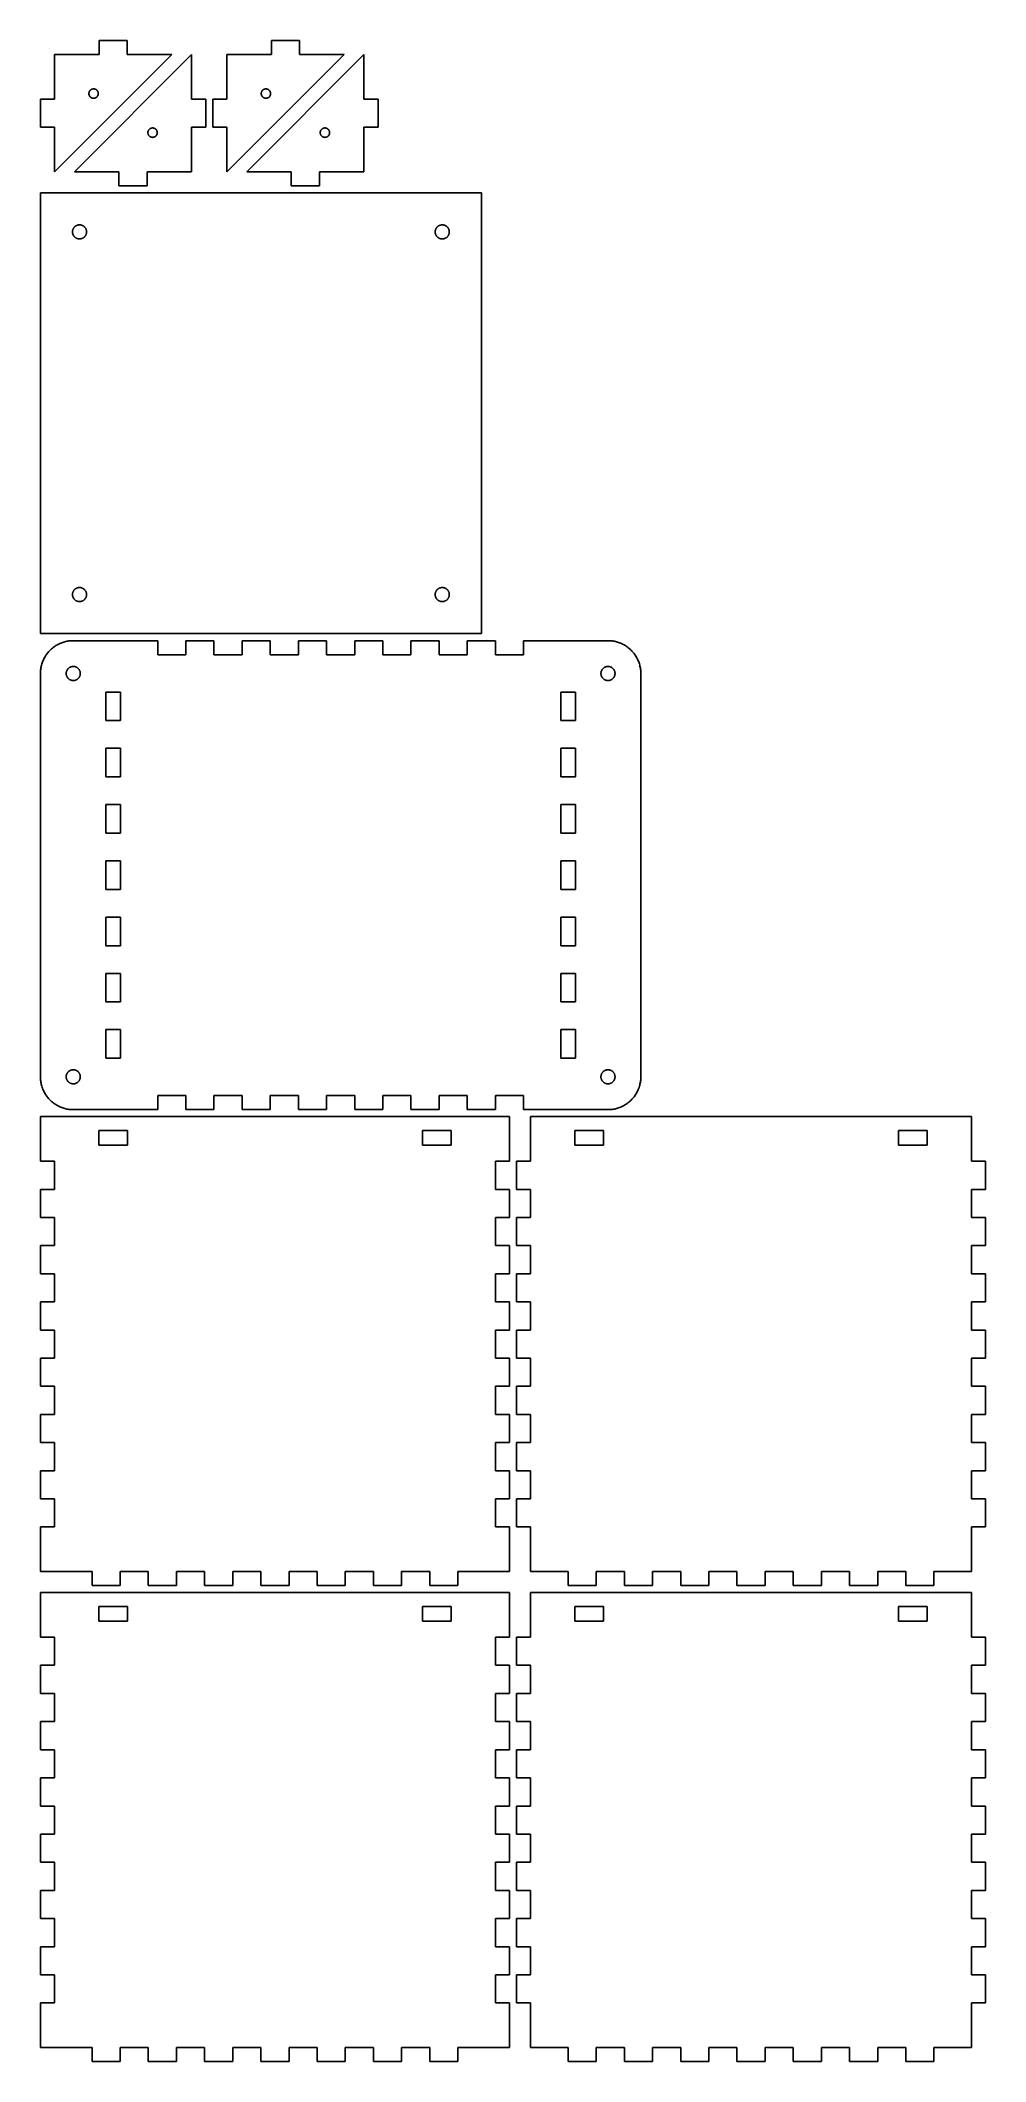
# Model space of a CAD drawing. Header units: millimetres. Extents: x 10 to 212, y 10 to 441.
import ezdxf

# ---------------------------------------------------------------- set-up
doc = ezdxf.new("R2010")
doc.units = ezdxf.units.MM
doc.layers.add('CUT', color=250, linetype='Continuous')
doc.layers.add('HOLES', color=5, linetype='Continuous')

msp = doc.modelspace()

# ---------------------------------------------------------------- linework, layer by layer
at = {"layer": 'CUT', "color": 250}
for p, q in [((28.5, 441), (22.5, 441)), ((22.5, 441), (22.5, 438)), ((28.5, 438), (28.5, 441)), ((65.24, 441), (59.24, 441)), ((59.24, 441), (59.24, 438)), ((65.24, 438), (65.24, 441)), ((22.5, 438), (13, 438)), ((13, 438), (13, 428.5)), ((13, 413), (38, 438)), ((42.24, 438), (17.24, 413)), ((38, 438), (28.5, 438)), ((42.24, 428.5), (42.24, 438)), ((59.24, 438), (49.74, 438)), ((49.74, 438), (49.74, 428.5)), ((49.74, 413), (74.74, 438)), ((78.98, 438), (53.98, 413)), ((74.74, 438), (65.24, 438)), ((78.98, 428.5), (78.98, 438)), ((13, 428.5), (10, 428.5)), ((10, 428.5), (10, 422.5)), ((45.24, 428.5), (42.24, 428.5)), ((45.24, 422.5), (45.24, 428.5)), ((49.74, 428.5), (46.74, 428.5)), ((46.74, 428.5), (46.74, 422.5)), ((81.98, 428.5), (78.98, 428.5)), ((81.98, 422.5), (81.98, 428.5)), ((10, 422.5), (13, 422.5)), ((13, 422.5), (13, 413)), ((42.24, 413), (42.24, 422.5)), ((42.24, 422.5), (45.24, 422.5)), ((46.74, 422.5), (49.74, 422.5)), ((49.74, 422.5), (49.74, 413)), ((78.98, 413), (78.98, 422.5)), ((78.98, 422.5), (81.98, 422.5)), ((17.24, 413), (26.74, 413)), ((26.74, 413), (26.74, 410)), ((26.74, 410), (32.74, 410)), ((32.74, 410), (32.74, 413)), ((32.74, 413), (42.24, 413)), ((53.98, 413), (63.48, 413)), ((63.48, 413), (63.48, 410)), ((63.48, 410), (69.48, 410)), ((69.48, 410), (69.48, 413)), ((69.48, 413), (78.98, 413)), ((104, 408.5), (10, 408.5)), ((10, 408.5), (10, 314.5)), ((104, 314.5), (104, 408.5)), ((10, 314.5), (104, 314.5)), ((11.59, 310.44), (11.45, 310.26)), ((11.74, 310.62), (11.59, 310.44)), ((11.89, 310.79), (11.74, 310.62)), ((12.05, 310.95), (11.89, 310.79)), ((12.21, 311.11), (12.05, 310.95)), ((12.38, 311.26), (12.21, 311.11)), ((12.56, 311.41), (12.38, 311.26)), ((12.74, 311.55), (12.56, 311.41)), ((12.92, 311.69), (12.74, 311.55)), ((13.11, 311.82), (12.92, 311.69)), ((13.3, 311.94), (13.11, 311.82)), ((13.5, 312.06), (13.3, 311.94)), ((13.7, 312.17), (13.5, 312.06)), ((13.91, 312.28), (13.7, 312.17)), ((14.11, 312.38), (13.91, 312.28)), ((14.32, 312.47), (14.11, 312.38)), ((14.54, 312.55), (14.32, 312.47)), ((14.75, 312.63), (14.54, 312.55)), ((14.97, 312.7), (14.75, 312.63)), ((15.19, 312.76), (14.97, 312.7)), ((15.41, 312.82), (15.19, 312.76)), ((15.63, 312.87), (15.41, 312.82)), ((15.86, 312.91), (15.63, 312.87)), ((16.08, 312.94), (15.86, 312.91)), ((16.31, 312.97), (16.08, 312.94)), ((16.54, 312.98), (16.31, 312.97)), ((16.77, 313), (16.54, 312.98)), ((17, 313), (16.77, 313)), ((27, 313), (17, 313)), ((35, 313), (27, 313)), ((35, 310), (35, 313)), ((47, 313), (41, 313)), ((41, 313), (41, 310)), ((47, 310), (47, 313)), ((59, 313), (53, 313)), ((53, 313), (53, 310)), ((59, 310), (59, 313)), ((71, 313), (65, 313)), ((65, 313), (65, 310)), ((71, 310), (71, 313)), ((83, 313), (77, 313)), ((77, 313), (77, 310)), ((83, 310), (83, 313)), ((95, 313), (89, 313)), ((89, 313), (89, 310)), ((95, 310), (95, 313)), ((107, 313), (101, 313)), ((101, 313), (101, 310)), ((107, 310), (107, 313)), ((121, 313), (113, 313)), ((113, 313), (113, 310)), ((131, 313), (121, 313)), ((131.23, 313), (131, 313)), ((131.46, 312.98), (131.23, 313)), ((131.69, 312.97), (131.46, 312.98)), ((131.92, 312.94), (131.69, 312.97)), ((132.14, 312.91), (131.92, 312.94)), ((132.37, 312.87), (132.14, 312.91)), ((132.59, 312.82), (132.37, 312.87)), ((132.81, 312.76), (132.59, 312.82)), ((133.03, 312.7), (132.81, 312.76)), ((133.25, 312.63), (133.03, 312.7)), ((133.46, 312.55), (133.25, 312.63)), ((133.68, 312.47), (133.46, 312.55)), ((133.89, 312.38), (133.68, 312.47)), ((134.09, 312.28), (133.89, 312.38)), ((134.3, 312.17), (134.09, 312.28)), ((134.5, 312.06), (134.3, 312.17)), ((134.7, 311.94), (134.5, 312.06)), ((134.89, 311.82), (134.7, 311.94)), ((135.08, 311.69), (134.89, 311.82)), ((135.26, 311.55), (135.08, 311.69)), ((135.44, 311.41), (135.26, 311.55)), ((135.62, 311.26), (135.44, 311.41)), ((135.79, 311.11), (135.62, 311.26)), ((135.95, 310.95), (135.79, 311.11)), ((136.11, 310.79), (135.95, 310.95)), ((136.26, 310.62), (136.11, 310.79)), ((136.41, 310.44), (136.26, 310.62)), ((136.55, 310.26), (136.41, 310.44)), ((10.02, 306.46), (10, 306.23)), ((10, 306.23), (10, 306)), ((10.03, 306.69), (10.02, 306.46)), ((10.06, 306.92), (10.03, 306.69)), ((10.09, 307.14), (10.06, 306.92)), ((10.13, 307.37), (10.09, 307.14)), ((10.18, 307.59), (10.13, 307.37)), ((10.24, 307.81), (10.18, 307.59)), ((10.3, 308.03), (10.24, 307.81)), ((10.37, 308.25), (10.3, 308.03)), ((10.45, 308.46), (10.37, 308.25)), ((10.53, 308.68), (10.45, 308.46)), ((10.62, 308.89), (10.53, 308.68)), ((10.72, 309.09), (10.62, 308.89)), ((10.83, 309.3), (10.72, 309.09)), ((10.94, 309.5), (10.83, 309.3)), ((11.06, 309.7), (10.94, 309.5)), ((11.18, 309.89), (11.06, 309.7)), ((11.31, 310.08), (11.18, 309.89)), ((11.45, 310.26), (11.31, 310.08)), ((41, 310), (35, 310)), ((53, 310), (47, 310)), ((65, 310), (59, 310)), ((77, 310), (71, 310)), ((89, 310), (83, 310)), ((101, 310), (95, 310)), ((113, 310), (107, 310)), ((136.69, 310.08), (136.55, 310.26)), ((136.82, 309.89), (136.69, 310.08)), ((136.94, 309.7), (136.82, 309.89)), ((137.06, 309.5), (136.94, 309.7)), ((137.17, 309.3), (137.06, 309.5)), ((137.28, 309.09), (137.17, 309.3)), ((137.38, 308.89), (137.28, 309.09)), ((137.47, 308.68), (137.38, 308.89)), ((137.55, 308.46), (137.47, 308.68)), ((137.63, 308.25), (137.55, 308.46)), ((137.7, 308.03), (137.63, 308.25)), ((137.76, 307.81), (137.7, 308.03)), ((137.82, 307.59), (137.76, 307.81)), ((137.87, 307.37), (137.82, 307.59)), ((137.91, 307.14), (137.87, 307.37)), ((137.94, 306.92), (137.91, 307.14)), ((137.97, 306.69), (137.94, 306.92)), ((137.98, 306.46), (137.97, 306.69)), ((138, 306.23), (137.98, 306.46)), ((138, 306), (138, 306.23)), ((10, 306), (10, 220)), ((138, 220), (138, 306)), ((10, 220), (10, 219.77)), ((138, 219.77), (138, 220)), ((10, 219.77), (10.02, 219.54)), ((10.02, 219.54), (10.03, 219.31)), ((10.03, 219.31), (10.06, 219.08)), ((10.06, 219.08), (10.09, 218.86)), ((10.09, 218.86), (10.13, 218.63)), ((10.13, 218.63), (10.18, 218.41)), ((10.18, 218.41), (10.24, 218.19)), ((10.24, 218.19), (10.3, 217.97)), ((10.3, 217.97), (10.37, 217.75)), ((10.37, 217.75), (10.45, 217.54)), ((10.45, 217.54), (10.53, 217.32)), ((10.53, 217.32), (10.62, 217.11)), ((10.62, 217.11), (10.72, 216.91)), ((10.72, 216.91), (10.83, 216.7)), ((10.83, 216.7), (10.94, 216.5)), ((10.94, 216.5), (11.06, 216.3)), ((11.06, 216.3), (11.18, 216.11)), ((11.18, 216.11), (11.31, 215.92)), ((11.31, 215.92), (11.45, 215.74)), ((11.45, 215.74), (11.59, 215.56)), ((11.59, 215.56), (11.74, 215.38)), ((35, 213), (35, 216)), ((35, 216), (41, 216)), ((41, 216), (41, 213)), ((47, 213), (47, 216)), ((47, 216), (53, 216)), ((53, 216), (53, 213)), ((59, 213), (59, 216)), ((59, 216), (65, 216)), ((65, 216), (65, 213)), ((71, 213), (71, 216)), ((71, 216), (77, 216)), ((77, 216), (77, 213)), ((83, 213), (83, 216)), ((83, 216), (89, 216)), ((89, 216), (89, 213)), ((95, 213), (95, 216)), ((95, 216), (101, 216)), ((101, 216), (101, 213)), ((107, 213), (107, 216)), ((107, 216), (113, 216)), ((113, 216), (113, 213)), ((136.26, 215.38), (136.41, 215.56)), ((136.41, 215.56), (136.55, 215.74)), ((136.55, 215.74), (136.69, 215.92)), ((136.69, 215.92), (136.82, 216.11)), ((136.82, 216.11), (136.94, 216.3)), ((136.94, 216.3), (137.06, 216.5)), ((137.06, 216.5), (137.17, 216.7)), ((137.17, 216.7), (137.28, 216.91)), ((137.28, 216.91), (137.38, 217.11)), ((137.38, 217.11), (137.47, 217.32)), ((137.47, 217.32), (137.55, 217.54)), ((137.55, 217.54), (137.63, 217.75)), ((137.63, 217.75), (137.7, 217.97)), ((137.7, 217.97), (137.76, 218.19)), ((137.76, 218.19), (137.82, 218.41)), ((137.82, 218.41), (137.87, 218.63)), ((137.87, 218.63), (137.91, 218.86)), ((137.91, 218.86), (137.94, 219.08)), ((137.94, 219.08), (137.97, 219.31)), ((137.97, 219.31), (137.98, 219.54)), ((137.98, 219.54), (138, 219.77)), ((13, 211.5), (10, 211.5)), ((10, 211.5), (10, 202)), ((11.74, 215.38), (11.89, 215.21)), ((11.89, 215.21), (12.05, 215.05)), ((12.05, 215.05), (12.21, 214.89)), ((12.21, 214.89), (12.38, 214.74)), ((12.38, 214.74), (12.56, 214.59)), ((12.56, 214.59), (12.74, 214.45)), ((12.74, 214.45), (12.92, 214.31)), ((12.92, 214.31), (13.11, 214.18)), ((107, 211.5), (13, 211.5)), ((13.11, 214.18), (13.3, 214.06)), ((13.3, 214.06), (13.5, 213.94)), ((13.5, 213.94), (13.7, 213.83)), ((13.7, 213.83), (13.91, 213.72)), ((13.91, 213.72), (14.11, 213.62)), ((14.11, 213.62), (14.32, 213.53)), ((14.32, 213.53), (14.54, 213.45)), ((14.54, 213.45), (14.75, 213.37)), ((14.75, 213.37), (14.97, 213.3)), ((14.97, 213.3), (15.19, 213.24)), ((15.19, 213.24), (15.41, 213.18)), ((15.41, 213.18), (15.63, 213.13)), ((15.63, 213.13), (15.86, 213.09)), ((15.86, 213.09), (16.08, 213.06)), ((16.08, 213.06), (16.31, 213.03)), ((16.31, 213.03), (16.54, 213.02)), ((16.54, 213.02), (16.77, 213)), ((16.77, 213), (17, 213)), ((17, 213), (27, 213)), ((27, 213), (35, 213)), ((41, 213), (47, 213)), ((53, 213), (59, 213)), ((65, 213), (71, 213)), ((77, 213), (83, 213)), ((89, 213), (95, 213)), ((101, 213), (107, 213)), ((110, 211.5), (107, 211.5)), ((110, 202), (110, 211.5)), ((113, 213), (121, 213)), ((208.5, 211.5), (114.5, 211.5)), ((114.5, 211.5), (114.5, 202)), ((121, 213), (131, 213)), ((131, 213), (131.23, 213)), ((131.23, 213), (131.46, 213.02)), ((131.46, 213.02), (131.69, 213.03)), ((131.69, 213.03), (131.92, 213.06)), ((131.92, 213.06), (132.14, 213.09)), ((132.14, 213.09), (132.37, 213.13)), ((132.37, 213.13), (132.59, 213.18)), ((132.59, 213.18), (132.81, 213.24)), ((132.81, 213.24), (133.03, 213.3)), ((133.03, 213.3), (133.25, 213.37)), ((133.25, 213.37), (133.46, 213.45)), ((133.46, 213.45), (133.68, 213.53)), ((133.68, 213.53), (133.89, 213.62)), ((133.89, 213.62), (134.09, 213.72)), ((134.09, 213.72), (134.3, 213.83)), ((134.3, 213.83), (134.5, 213.94)), ((134.5, 213.94), (134.7, 214.06)), ((134.7, 214.06), (134.89, 214.18)), ((134.89, 214.18), (135.08, 214.31)), ((135.08, 214.31), (135.26, 214.45)), ((135.26, 214.45), (135.44, 214.59)), ((135.44, 214.59), (135.62, 214.74)), ((135.62, 214.74), (135.79, 214.89)), ((135.79, 214.89), (135.95, 215.05)), ((135.95, 215.05), (136.11, 215.21)), ((136.11, 215.21), (136.26, 215.38)), ((208.5, 202), (208.5, 211.5)), ((10, 202), (13, 202)), ((13, 202), (13, 196)), ((107, 196), (107, 202)), ((107, 202), (110, 202)), ((114.5, 202), (111.5, 202)), ((111.5, 202), (111.5, 196)), ((211.5, 202), (208.5, 202)), ((211.5, 196), (211.5, 202)), ((13, 196), (10, 196)), ((10, 196), (10, 190)), ((110, 196), (107, 196)), ((110, 190), (110, 196)), ((111.5, 196), (114.5, 196)), ((114.5, 196), (114.5, 190)), ((208.5, 190), (208.5, 196)), ((208.5, 196), (211.5, 196)), ((10, 190), (13, 190)), ((13, 190), (13, 184)), ((107, 184), (107, 190)), ((107, 190), (110, 190)), ((114.5, 190), (111.5, 190)), ((111.5, 190), (111.5, 184)), ((211.5, 190), (208.5, 190)), ((211.5, 184), (211.5, 190)), ((13, 184), (10, 184)), ((10, 184), (10, 178)), ((110, 184), (107, 184)), ((110, 178), (110, 184)), ((111.5, 184), (114.5, 184)), ((114.5, 184), (114.5, 178)), ((208.5, 178), (208.5, 184)), ((208.5, 184), (211.5, 184)), ((10, 178), (13, 178)), ((13, 178), (13, 172)), ((107, 172), (107, 178)), ((107, 178), (110, 178)), ((114.5, 178), (111.5, 178)), ((111.5, 178), (111.5, 172)), ((211.5, 178), (208.5, 178)), ((211.5, 172), (211.5, 178)), ((13, 172), (10, 172)), ((10, 172), (10, 166)), ((110, 172), (107, 172)), ((110, 166), (110, 172)), ((111.5, 172), (114.5, 172)), ((114.5, 172), (114.5, 166)), ((208.5, 166), (208.5, 172)), ((208.5, 172), (211.5, 172)), ((10, 166), (13, 166)), ((13, 166), (13, 160)), ((107, 160), (107, 166)), ((107, 166), (110, 166)), ((114.5, 166), (111.5, 166)), ((111.5, 166), (111.5, 160)), ((211.5, 166), (208.5, 166)), ((211.5, 160), (211.5, 166)), ((13, 160), (10, 160)), ((10, 160), (10, 154)), ((110, 160), (107, 160)), ((110, 154), (110, 160)), ((111.5, 160), (114.5, 160)), ((114.5, 160), (114.5, 154)), ((208.5, 154), (208.5, 160)), ((208.5, 160), (211.5, 160)), ((10, 154), (13, 154)), ((13, 154), (13, 148)), ((107, 148), (107, 154)), ((107, 154), (110, 154)), ((114.5, 154), (111.5, 154)), ((111.5, 154), (111.5, 148)), ((211.5, 154), (208.5, 154)), ((211.5, 148), (211.5, 154)), ((13, 148), (10, 148)), ((10, 148), (10, 142)), ((110, 148), (107, 148)), ((110, 142), (110, 148)), ((111.5, 148), (114.5, 148)), ((114.5, 148), (114.5, 142)), ((208.5, 142), (208.5, 148)), ((208.5, 148), (211.5, 148)), ((10, 142), (13, 142)), ((13, 142), (13, 136)), ((107, 136), (107, 142)), ((107, 142), (110, 142)), ((114.5, 142), (111.5, 142)), ((111.5, 142), (111.5, 136)), ((211.5, 142), (208.5, 142)), ((211.5, 136), (211.5, 142)), ((13, 136), (10, 136)), ((10, 136), (10, 130)), ((110, 136), (107, 136)), ((110, 130), (110, 136)), ((111.5, 136), (114.5, 136)), ((114.5, 136), (114.5, 130)), ((208.5, 130), (208.5, 136)), ((208.5, 136), (211.5, 136)), ((10, 130), (13, 130)), ((13, 130), (13, 124)), ((107, 124), (107, 130)), ((107, 130), (110, 130)), ((114.5, 130), (111.5, 130)), ((111.5, 130), (111.5, 124)), ((211.5, 130), (208.5, 130)), ((211.5, 124), (211.5, 130)), ((13, 124), (10, 124)), ((10, 124), (10, 114.5)), ((110, 124), (107, 124)), ((110, 114.5), (110, 124)), ((111.5, 124), (114.5, 124)), ((114.5, 124), (114.5, 114.5)), ((208.5, 114.5), (208.5, 124)), ((208.5, 124), (211.5, 124)), ((10, 114.5), (13, 114.5)), ((13, 114.5), (21, 114.5)), ((21, 114.5), (21, 111.5)), ((27, 111.5), (27, 114.5)), ((27, 114.5), (33, 114.5)), ((33, 114.5), (33, 111.5)), ((39, 111.5), (39, 114.5)), ((39, 114.5), (45, 114.5)), ((45, 114.5), (45, 111.5)), ((51, 111.5), (51, 114.5)), ((51, 114.5), (57, 114.5)), ((57, 114.5), (57, 111.5)), ((63, 111.5), (63, 114.5)), ((63, 114.5), (69, 114.5)), ((69, 114.5), (69, 111.5)), ((75, 111.5), (75, 114.5)), ((75, 114.5), (81, 114.5)), ((81, 114.5), (81, 111.5)), ((87, 111.5), (87, 114.5)), ((87, 114.5), (93, 114.5)), ((93, 114.5), (93, 111.5)), ((99, 111.5), (99, 114.5)), ((99, 114.5), (107, 114.5)), ((107, 114.5), (110, 114.5)), ((114.5, 114.5), (122.5, 114.5)), ((122.5, 114.5), (122.5, 111.5)), ((128.5, 111.5), (128.5, 114.5)), ((128.5, 114.5), (134.5, 114.5)), ((134.5, 114.5), (134.5, 111.5)), ((140.5, 111.5), (140.5, 114.5)), ((140.5, 114.5), (146.5, 114.5)), ((146.5, 114.5), (146.5, 111.5)), ((152.5, 111.5), (152.5, 114.5)), ((152.5, 114.5), (158.5, 114.5)), ((158.5, 114.5), (158.5, 111.5)), ((164.5, 111.5), (164.5, 114.5)), ((164.5, 114.5), (170.5, 114.5)), ((170.5, 114.5), (170.5, 111.5)), ((176.5, 111.5), (176.5, 114.5)), ((176.5, 114.5), (182.5, 114.5)), ((182.5, 114.5), (182.5, 111.5)), ((188.5, 111.5), (188.5, 114.5)), ((188.5, 114.5), (194.5, 114.5)), ((194.5, 114.5), (194.5, 111.5)), ((200.5, 111.5), (200.5, 114.5)), ((200.5, 114.5), (208.5, 114.5)), ((13, 110), (10, 110)), ((10, 110), (10, 100.5)), ((107, 110), (13, 110)), ((21, 111.5), (27, 111.5)), ((33, 111.5), (39, 111.5)), ((45, 111.5), (51, 111.5)), ((57, 111.5), (63, 111.5)), ((69, 111.5), (75, 111.5)), ((81, 111.5), (87, 111.5)), ((93, 111.5), (99, 111.5)), ((110, 110), (107, 110)), ((110, 100.5), (110, 110)), ((208.5, 110), (114.5, 110)), ((114.5, 110), (114.5, 100.5)), ((122.5, 111.5), (128.5, 111.5)), ((134.5, 111.5), (140.5, 111.5)), ((146.5, 111.5), (152.5, 111.5)), ((158.5, 111.5), (164.5, 111.5)), ((170.5, 111.5), (176.5, 111.5)), ((182.5, 111.5), (188.5, 111.5)), ((194.5, 111.5), (200.5, 111.5)), ((208.5, 100.5), (208.5, 110)), ((10, 100.5), (13, 100.5)), ((13, 100.5), (13, 94.5)), ((107, 94.5), (107, 100.5)), ((107, 100.5), (110, 100.5)), ((114.5, 100.5), (111.5, 100.5)), ((111.5, 100.5), (111.5, 94.5)), ((211.5, 100.5), (208.5, 100.5)), ((211.5, 94.5), (211.5, 100.5)), ((13, 94.5), (10, 94.5)), ((10, 94.5), (10, 88.5)), ((110, 94.5), (107, 94.5)), ((110, 88.5), (110, 94.5)), ((111.5, 94.5), (114.5, 94.5)), ((114.5, 94.5), (114.5, 88.5)), ((208.5, 88.5), (208.5, 94.5)), ((208.5, 94.5), (211.5, 94.5)), ((10, 88.5), (13, 88.5)), ((13, 88.5), (13, 82.5)), ((107, 82.5), (107, 88.5)), ((107, 88.5), (110, 88.5)), ((114.5, 88.5), (111.5, 88.5)), ((111.5, 88.5), (111.5, 82.5)), ((211.5, 88.5), (208.5, 88.5)), ((211.5, 82.5), (211.5, 88.5)), ((13, 82.5), (10, 82.5)), ((10, 82.5), (10, 76.5)), ((110, 82.5), (107, 82.5)), ((110, 76.5), (110, 82.5)), ((111.5, 82.5), (114.5, 82.5)), ((114.5, 82.5), (114.5, 76.5)), ((208.5, 76.5), (208.5, 82.5)), ((208.5, 82.5), (211.5, 82.5)), ((10, 76.5), (13, 76.5)), ((13, 76.5), (13, 70.5)), ((107, 70.5), (107, 76.5)), ((107, 76.5), (110, 76.5)), ((114.5, 76.5), (111.5, 76.5)), ((111.5, 76.5), (111.5, 70.5)), ((211.5, 76.5), (208.5, 76.5)), ((211.5, 70.5), (211.5, 76.5)), ((13, 70.5), (10, 70.5)), ((10, 70.5), (10, 64.5)), ((110, 70.5), (107, 70.5)), ((110, 64.5), (110, 70.5)), ((111.5, 70.5), (114.5, 70.5)), ((114.5, 70.5), (114.5, 64.5)), ((208.5, 64.5), (208.5, 70.5)), ((208.5, 70.5), (211.5, 70.5)), ((10, 64.5), (13, 64.5)), ((13, 64.5), (13, 58.5)), ((107, 58.5), (107, 64.5)), ((107, 64.5), (110, 64.5)), ((114.5, 64.5), (111.5, 64.5)), ((111.5, 64.5), (111.5, 58.5)), ((211.5, 64.5), (208.5, 64.5)), ((211.5, 58.5), (211.5, 64.5)), ((13, 58.5), (10, 58.5)), ((10, 58.5), (10, 52.5)), ((110, 58.5), (107, 58.5)), ((110, 52.5), (110, 58.5)), ((111.5, 58.5), (114.5, 58.5)), ((114.5, 58.5), (114.5, 52.5)), ((208.5, 52.5), (208.5, 58.5)), ((208.5, 58.5), (211.5, 58.5)), ((10, 52.5), (13, 52.5)), ((13, 52.5), (13, 46.5)), ((107, 46.5), (107, 52.5)), ((107, 52.5), (110, 52.5)), ((114.5, 52.5), (111.5, 52.5)), ((111.5, 52.5), (111.5, 46.5)), ((211.5, 52.5), (208.5, 52.5)), ((211.5, 46.5), (211.5, 52.5)), ((13, 46.5), (10, 46.5)), ((10, 46.5), (10, 40.5)), ((110, 46.5), (107, 46.5)), ((110, 40.5), (110, 46.5)), ((111.5, 46.5), (114.5, 46.5)), ((114.5, 46.5), (114.5, 40.5)), ((208.5, 40.5), (208.5, 46.5)), ((208.5, 46.5), (211.5, 46.5)), ((10, 40.5), (13, 40.5)), ((13, 40.5), (13, 34.5)), ((107, 34.5), (107, 40.5)), ((107, 40.5), (110, 40.5)), ((114.5, 40.5), (111.5, 40.5)), ((111.5, 40.5), (111.5, 34.5)), ((211.5, 40.5), (208.5, 40.5)), ((211.5, 34.5), (211.5, 40.5)), ((13, 34.5), (10, 34.5)), ((10, 34.5), (10, 28.5)), ((110, 34.5), (107, 34.5)), ((110, 28.5), (110, 34.5)), ((111.5, 34.5), (114.5, 34.5)), ((114.5, 34.5), (114.5, 28.5)), ((208.5, 28.5), (208.5, 34.5)), ((208.5, 34.5), (211.5, 34.5)), ((10, 28.5), (13, 28.5)), ((13, 28.5), (13, 22.5)), ((107, 22.5), (107, 28.5)), ((107, 28.5), (110, 28.5)), ((114.5, 28.5), (111.5, 28.5)), ((111.5, 28.5), (111.5, 22.5)), ((211.5, 28.5), (208.5, 28.5)), ((211.5, 22.5), (211.5, 28.5)), ((13, 22.5), (10, 22.5)), ((10, 22.5), (10, 13)), ((110, 22.5), (107, 22.5)), ((110, 13), (110, 22.5)), ((111.5, 22.5), (114.5, 22.5)), ((114.5, 22.5), (114.5, 13)), ((208.5, 13), (208.5, 22.5)), ((208.5, 22.5), (211.5, 22.5)), ((10, 13), (13, 13)), ((13, 13), (21, 13)), ((21, 13), (21, 10)), ((27, 10), (27, 13)), ((27, 13), (33, 13)), ((33, 13), (33, 10)), ((39, 10), (39, 13)), ((39, 13), (45, 13)), ((45, 13), (45, 10)), ((51, 10), (51, 13)), ((51, 13), (57, 13)), ((57, 13), (57, 10)), ((63, 10), (63, 13)), ((63, 13), (69, 13)), ((69, 13), (69, 10)), ((75, 10), (75, 13)), ((75, 13), (81, 13)), ((81, 13), (81, 10)), ((87, 10), (87, 13)), ((87, 13), (93, 13)), ((93, 13), (93, 10)), ((99, 10), (99, 13)), ((99, 13), (107, 13)), ((107, 13), (110, 13)), ((114.5, 13), (122.5, 13)), ((122.5, 13), (122.5, 10)), ((128.5, 10), (128.5, 13)), ((128.5, 13), (134.5, 13)), ((134.5, 13), (134.5, 10)), ((140.5, 10), (140.5, 13)), ((140.5, 13), (146.5, 13)), ((146.5, 13), (146.5, 10)), ((152.5, 10), (152.5, 13)), ((152.5, 13), (158.5, 13)), ((158.5, 13), (158.5, 10)), ((164.5, 10), (164.5, 13)), ((164.5, 13), (170.5, 13)), ((170.5, 13), (170.5, 10)), ((176.5, 10), (176.5, 13)), ((176.5, 13), (182.5, 13)), ((182.5, 13), (182.5, 10)), ((188.5, 10), (188.5, 13)), ((188.5, 13), (194.5, 13)), ((194.5, 13), (194.5, 10)), ((200.5, 10), (200.5, 13)), ((200.5, 13), (208.5, 13)), ((21, 10), (27, 10)), ((33, 10), (39, 10)), ((45, 10), (51, 10)), ((57, 10), (63, 10)), ((69, 10), (75, 10)), ((81, 10), (87, 10)), ((93, 10), (99, 10)), ((122.5, 10), (128.5, 10)), ((134.5, 10), (140.5, 10)), ((146.5, 10), (152.5, 10)), ((158.5, 10), (164.5, 10)), ((170.5, 10), (176.5, 10)), ((182.5, 10), (188.5, 10)), ((194.5, 10), (200.5, 10))]:
    msp.add_line(p, q, dxfattribs=at)
at = {"layer": 'HOLES', "color": 5}
for p, q in [((20.33, 429.7), (20.34, 429.74)), ((20.33, 429.67), (20.33, 429.7)), ((20.33, 429.63), (20.33, 429.67)), ((20.34, 429.6), (20.33, 429.63)), ((20.34, 429.81), (20.35, 429.84)), ((20.34, 429.77), (20.34, 429.81)), ((20.34, 429.74), (20.34, 429.77)), ((20.34, 429.56), (20.34, 429.6)), ((20.34, 429.52), (20.34, 429.56)), ((20.35, 429.49), (20.34, 429.52)), ((20.35, 429.84), (20.36, 429.88)), ((20.36, 429.45), (20.35, 429.49)), ((20.36, 429.91), (20.37, 429.95)), ((20.36, 429.88), (20.36, 429.91)), ((20.36, 429.42), (20.36, 429.45)), ((20.37, 429.39), (20.36, 429.42)), ((20.37, 429.95), (20.38, 429.98)), ((20.38, 429.35), (20.37, 429.39)), ((20.38, 429.98), (20.4, 430.02)), ((20.4, 429.32), (20.38, 429.35)), ((20.4, 430.02), (20.41, 430.05)), ((20.41, 429.28), (20.4, 429.32)), ((20.41, 430.05), (20.42, 430.08)), ((20.42, 429.25), (20.41, 429.28)), ((20.42, 430.08), (20.44, 430.11)), ((20.44, 429.22), (20.42, 429.25)), ((20.44, 430.11), (20.46, 430.15)), ((20.46, 429.19), (20.44, 429.22)), ((20.46, 430.15), (20.47, 430.18)), ((20.47, 429.16), (20.46, 429.19)), ((20.47, 430.18), (20.49, 430.21)), ((20.49, 429.13), (20.47, 429.16)), ((20.49, 430.21), (20.51, 430.24)), ((20.51, 429.1), (20.49, 429.13)), ((20.51, 430.24), (20.53, 430.27)), ((20.53, 429.07), (20.51, 429.1)), ((20.53, 430.27), (20.55, 430.29)), ((20.55, 429.04), (20.53, 429.07)), ((20.55, 430.29), (20.58, 430.32)), ((20.58, 429.01), (20.55, 429.04)), ((20.58, 430.32), (20.6, 430.35)), ((20.6, 428.99), (20.58, 429.01)), ((20.6, 430.35), (20.63, 430.37)), ((20.63, 428.96), (20.6, 428.99)), ((20.63, 430.37), (20.65, 430.4)), ((20.65, 428.93), (20.63, 428.96)), ((20.65, 430.4), (20.68, 430.42)), ((20.68, 428.91), (20.65, 428.93)), ((20.68, 430.42), (20.71, 430.45)), ((20.71, 428.89), (20.68, 428.91)), ((20.71, 430.45), (20.73, 430.47)), ((20.73, 428.87), (20.71, 428.89)), ((20.73, 430.47), (20.76, 430.49)), ((20.76, 428.85), (20.73, 428.87)), ((20.76, 430.49), (20.79, 430.51)), ((20.79, 428.82), (20.76, 428.85)), ((20.79, 430.51), (20.82, 430.53)), ((20.82, 428.81), (20.79, 428.82)), ((20.82, 430.53), (20.85, 430.54)), ((20.85, 428.79), (20.82, 428.81)), ((20.85, 430.54), (20.89, 430.56)), ((20.89, 428.77), (20.85, 428.79)), ((20.89, 430.56), (20.92, 430.58)), ((20.92, 428.76), (20.89, 428.77)), ((20.92, 430.58), (20.95, 430.59)), ((20.95, 428.74), (20.92, 428.76)), ((20.95, 430.59), (20.98, 430.6)), ((20.98, 428.73), (20.95, 428.74)), ((20.98, 430.6), (21.02, 430.62)), ((21.02, 428.72), (20.98, 428.73)), ((21.02, 430.62), (21.05, 430.63)), ((21.05, 428.71), (21.02, 428.72)), ((21.05, 430.63), (21.09, 430.64)), ((21.09, 428.7), (21.05, 428.71)), ((21.09, 430.64), (21.12, 430.64)), ((21.12, 428.69), (21.09, 428.7)), ((21.12, 430.64), (21.16, 430.65)), ((21.16, 428.68), (21.12, 428.69)), ((21.16, 430.65), (21.19, 430.66)), ((21.19, 428.68), (21.16, 428.68)), ((21.19, 430.66), (21.23, 430.66)), ((21.23, 428.67), (21.19, 428.68)), ((21.23, 430.66), (21.26, 430.66)), ((21.26, 428.67), (21.23, 428.67)), ((21.26, 430.66), (21.3, 430.67)), ((21.3, 428.67), (21.26, 428.67)), ((21.3, 430.67), (21.33, 430.67)), ((21.33, 428.67), (21.3, 428.67)), ((21.33, 430.67), (21.37, 430.67)), ((21.37, 428.67), (21.33, 428.67)), ((21.37, 430.67), (21.4, 430.66)), ((21.4, 428.67), (21.37, 428.67)), ((21.4, 430.66), (21.44, 430.66)), ((21.44, 428.67), (21.4, 428.67)), ((21.44, 430.66), (21.48, 430.66)), ((21.48, 428.68), (21.44, 428.67)), ((21.48, 430.66), (21.51, 430.65)), ((21.51, 428.68), (21.48, 428.68)), ((21.51, 430.65), (21.55, 430.64)), ((21.55, 428.69), (21.51, 428.68)), ((21.55, 430.64), (21.58, 430.64)), ((21.58, 428.7), (21.55, 428.69)), ((21.58, 430.64), (21.61, 430.63)), ((21.62, 428.71), (21.58, 428.7)), ((21.61, 430.63), (21.65, 430.62)), ((21.65, 428.72), (21.62, 428.71)), ((21.65, 430.62), (21.68, 430.6)), ((21.68, 428.73), (21.65, 428.72)), ((21.68, 430.6), (21.72, 430.59)), ((21.72, 428.74), (21.68, 428.73)), ((21.72, 430.59), (21.75, 430.58)), ((21.75, 428.76), (21.72, 428.74)), ((21.75, 430.58), (21.78, 430.56)), ((21.78, 428.77), (21.75, 428.76)), ((21.78, 430.56), (21.81, 430.54)), ((21.81, 428.79), (21.78, 428.77)), ((21.81, 430.54), (21.84, 430.53)), ((21.84, 428.81), (21.81, 428.79)), ((21.84, 430.53), (21.87, 430.51)), ((21.87, 428.82), (21.84, 428.81)), ((21.87, 430.51), (21.9, 430.49)), ((21.9, 428.85), (21.87, 428.82)), ((21.9, 430.49), (21.93, 430.47)), ((21.93, 428.87), (21.9, 428.85)), ((21.93, 430.47), (21.96, 430.45)), ((21.96, 428.89), (21.93, 428.87)), ((21.96, 430.45), (21.99, 430.42)), ((21.99, 428.91), (21.96, 428.89)), ((21.99, 430.42), (22.01, 430.4)), ((22.01, 428.93), (21.99, 428.91)), ((22.01, 430.4), (22.04, 430.37)), ((22.04, 428.96), (22.01, 428.93)), ((22.04, 430.37), (22.07, 430.35)), ((22.07, 428.99), (22.04, 428.96)), ((22.07, 430.35), (22.09, 430.32)), ((22.09, 429.01), (22.07, 428.99)), ((22.09, 430.32), (22.11, 430.29)), ((22.11, 429.04), (22.09, 429.01)), ((22.11, 430.29), (22.13, 430.27)), ((22.13, 429.07), (22.11, 429.04)), ((22.13, 430.27), (22.16, 430.24)), ((22.15, 429.1), (22.13, 429.07)), ((22.17, 429.13), (22.15, 429.1)), ((22.16, 430.24), (22.17, 430.21)), ((22.17, 430.21), (22.19, 430.18)), ((22.19, 429.16), (22.17, 429.13)), ((22.19, 430.18), (22.21, 430.15)), ((22.21, 429.19), (22.19, 429.16)), ((22.21, 430.15), (22.23, 430.11)), ((22.23, 429.22), (22.21, 429.19)), ((22.23, 430.11), (22.24, 430.08)), ((22.24, 429.25), (22.23, 429.22)), ((22.24, 430.08), (22.26, 430.05)), ((22.26, 429.28), (22.24, 429.25)), ((22.26, 430.05), (22.27, 430.02)), ((22.27, 429.32), (22.26, 429.28)), ((22.27, 430.02), (22.28, 429.98)), ((22.28, 429.35), (22.27, 429.32)), ((22.28, 429.98), (22.29, 429.95)), ((22.29, 429.39), (22.28, 429.35)), ((22.29, 429.95), (22.3, 429.91)), ((22.3, 429.42), (22.29, 429.39)), ((22.3, 429.91), (22.31, 429.88)), ((22.31, 429.45), (22.3, 429.42)), ((22.31, 429.88), (22.32, 429.84)), ((22.32, 429.49), (22.31, 429.45)), ((22.32, 429.84), (22.32, 429.81)), ((22.32, 429.81), (22.33, 429.77)), ((22.33, 429.56), (22.32, 429.52)), ((22.32, 429.52), (22.32, 429.49)), ((22.33, 429.77), (22.33, 429.74)), ((22.33, 429.74), (22.33, 429.7)), ((22.33, 429.7), (22.33, 429.67)), ((22.33, 429.67), (22.33, 429.63)), ((22.33, 429.63), (22.33, 429.6)), ((22.33, 429.6), (22.33, 429.56)), ((57.08, 429.77), (57.09, 429.81)), ((57.08, 429.74), (57.08, 429.77)), ((57.08, 429.7), (57.08, 429.74)), ((57.08, 429.67), (57.08, 429.7)), ((57.08, 429.63), (57.08, 429.67)), ((57.08, 429.6), (57.08, 429.63)), ((57.08, 429.56), (57.08, 429.6)), ((57.09, 429.52), (57.08, 429.56)), ((57.09, 429.84), (57.1, 429.88)), ((57.09, 429.81), (57.09, 429.84)), ((57.09, 429.49), (57.09, 429.52)), ((57.1, 429.45), (57.09, 429.49)), ((57.1, 429.88), (57.11, 429.91)), ((57.11, 429.42), (57.1, 429.45)), ((57.11, 429.91), (57.12, 429.95)), ((57.12, 429.39), (57.11, 429.42)), ((57.12, 429.95), (57.13, 429.98)), ((57.13, 429.35), (57.12, 429.39)), ((57.13, 429.98), (57.14, 430.02)), ((57.14, 429.32), (57.13, 429.35)), ((57.14, 430.02), (57.15, 430.05)), ((57.15, 429.28), (57.14, 429.32)), ((57.15, 430.05), (57.17, 430.08)), ((57.17, 429.25), (57.15, 429.28)), ((57.17, 430.08), (57.18, 430.11)), ((57.18, 429.22), (57.17, 429.25)), ((57.18, 430.11), (57.2, 430.15)), ((57.2, 429.19), (57.18, 429.22)), ((57.2, 430.15), (57.22, 430.18)), ((57.22, 429.16), (57.2, 429.19)), ((57.22, 430.18), (57.23, 430.21)), ((57.23, 429.13), (57.22, 429.16)), ((57.23, 430.21), (57.25, 430.24)), ((57.25, 429.1), (57.23, 429.13)), ((57.25, 430.24), (57.28, 430.27)), ((57.28, 429.07), (57.25, 429.1)), ((57.28, 430.27), (57.3, 430.29)), ((57.3, 429.04), (57.28, 429.07)), ((57.3, 430.29), (57.32, 430.32)), ((57.32, 429.01), (57.3, 429.04)), ((57.32, 430.32), (57.34, 430.35)), ((57.34, 428.99), (57.32, 429.01)), ((57.34, 430.35), (57.37, 430.37)), ((57.37, 428.96), (57.34, 428.99)), ((57.37, 430.37), (57.39, 430.4)), ((57.39, 428.93), (57.37, 428.96)), ((57.39, 430.4), (57.42, 430.42)), ((57.42, 428.91), (57.39, 428.93)), ((57.42, 430.42), (57.45, 430.45)), ((57.45, 428.89), (57.42, 428.91)), ((57.45, 430.45), (57.48, 430.47)), ((57.48, 428.87), (57.45, 428.89)), ((57.48, 430.47), (57.51, 430.49)), ((57.51, 428.85), (57.48, 428.87)), ((57.51, 430.49), (57.54, 430.51)), ((57.53, 428.82), (57.51, 428.85)), ((57.57, 428.81), (57.53, 428.82)), ((57.54, 430.51), (57.57, 430.53)), ((57.57, 430.53), (57.6, 430.54)), ((57.6, 428.79), (57.57, 428.81)), ((57.6, 430.54), (57.63, 430.56)), ((57.63, 428.77), (57.6, 428.79)), ((57.63, 430.56), (57.66, 430.58)), ((57.66, 428.76), (57.63, 428.77)), ((57.66, 430.58), (57.69, 430.59)), ((57.69, 428.74), (57.66, 428.76)), ((57.69, 430.59), (57.73, 430.6)), ((57.73, 428.73), (57.69, 428.74)), ((57.73, 430.6), (57.76, 430.62)), ((57.76, 428.72), (57.73, 428.73)), ((57.76, 430.62), (57.79, 430.63)), ((57.79, 428.71), (57.76, 428.72)), ((57.79, 430.63), (57.83, 430.64)), ((57.83, 428.7), (57.79, 428.71)), ((57.83, 430.64), (57.86, 430.64)), ((57.86, 428.69), (57.83, 428.7)), ((57.86, 430.64), (57.9, 430.65)), ((57.9, 428.68), (57.86, 428.69)), ((57.9, 430.65), (57.93, 430.66)), ((57.93, 428.68), (57.9, 428.68)), ((57.93, 430.66), (57.97, 430.66)), ((57.97, 428.67), (57.93, 428.68)), ((57.97, 430.66), (58, 430.66)), ((58, 428.67), (57.97, 428.67)), ((58, 430.66), (58.04, 430.67)), ((58.04, 428.67), (58, 428.67)), ((58.04, 430.67), (58.08, 430.67)), ((58.08, 428.67), (58.04, 428.67)), ((58.08, 430.67), (58.11, 430.67)), ((58.11, 428.67), (58.08, 428.67)), ((58.11, 430.67), (58.15, 430.66)), ((58.15, 428.67), (58.11, 428.67)), ((58.15, 430.66), (58.18, 430.66)), ((58.18, 428.67), (58.15, 428.67)), ((58.18, 430.66), (58.22, 430.66)), ((58.22, 428.68), (58.18, 428.67)), ((58.22, 430.66), (58.25, 430.65)), ((58.25, 428.68), (58.22, 428.68)), ((58.25, 430.65), (58.29, 430.64)), ((58.29, 428.69), (58.25, 428.68)), ((58.29, 430.64), (58.32, 430.64)), ((58.32, 428.7), (58.29, 428.69)), ((58.32, 430.64), (58.36, 430.63)), ((58.36, 428.71), (58.32, 428.7)), ((58.36, 430.63), (58.39, 430.62)), ((58.39, 428.72), (58.36, 428.71)), ((58.39, 430.62), (58.43, 430.6)), ((58.43, 428.73), (58.39, 428.72)), ((58.43, 430.6), (58.46, 430.59)), ((58.46, 428.74), (58.43, 428.73)), ((58.46, 430.59), (58.49, 430.58)), ((58.49, 428.76), (58.46, 428.74)), ((58.49, 430.58), (58.52, 430.56)), ((58.52, 428.77), (58.49, 428.76)), ((58.52, 430.56), (58.56, 430.54)), ((58.56, 428.79), (58.52, 428.77)), ((58.56, 430.54), (58.59, 430.53)), ((58.59, 428.81), (58.56, 428.79)), ((58.59, 430.53), (58.62, 430.51)), ((58.62, 428.82), (58.59, 428.81)), ((58.62, 430.51), (58.65, 430.49)), ((58.65, 428.85), (58.62, 428.82)), ((58.65, 430.49), (58.68, 430.47)), ((58.68, 428.87), (58.65, 428.85)), ((58.68, 430.47), (58.7, 430.45)), ((58.7, 428.89), (58.68, 428.87)), ((58.7, 430.45), (58.73, 430.42)), ((58.73, 428.91), (58.7, 428.89)), ((58.73, 430.42), (58.76, 430.4)), ((58.76, 428.93), (58.73, 428.91)), ((58.76, 430.4), (58.78, 430.37)), ((58.78, 428.96), (58.76, 428.93)), ((58.78, 430.37), (58.81, 430.35)), ((58.81, 428.99), (58.78, 428.96)), ((58.81, 430.35), (58.83, 430.32)), ((58.83, 429.01), (58.81, 428.99)), ((58.83, 430.32), (58.85, 430.29)), ((58.85, 429.04), (58.83, 429.01)), ((58.85, 430.29), (58.88, 430.27)), ((58.88, 429.07), (58.85, 429.04)), ((58.88, 430.27), (58.9, 430.24)), ((58.9, 429.1), (58.88, 429.07)), ((58.9, 430.24), (58.92, 430.21)), ((58.92, 429.13), (58.9, 429.1)), ((58.92, 430.21), (58.94, 430.18)), ((58.94, 429.16), (58.92, 429.13)), ((58.94, 430.18), (58.95, 430.15)), ((58.95, 429.19), (58.94, 429.16)), ((58.95, 430.15), (58.97, 430.11)), ((58.97, 429.22), (58.95, 429.19)), ((58.97, 430.11), (58.99, 430.08)), ((58.99, 429.25), (58.97, 429.22)), ((58.99, 430.08), (59, 430.05)), ((59, 429.28), (58.99, 429.25)), ((59, 430.05), (59.01, 430.02)), ((59.01, 429.32), (59, 429.28)), ((59.01, 430.02), (59.02, 429.98)), ((59.02, 429.35), (59.01, 429.32)), ((59.02, 429.98), (59.04, 429.95)), ((59.04, 429.39), (59.02, 429.35)), ((59.04, 429.95), (59.04, 429.91)), ((59.05, 429.45), (59.04, 429.42)), ((59.04, 429.42), (59.04, 429.39)), ((59.04, 429.91), (59.05, 429.88)), ((59.05, 429.88), (59.06, 429.84)), ((59.06, 429.49), (59.05, 429.45)), ((59.06, 429.84), (59.07, 429.81)), ((59.07, 429.52), (59.06, 429.49)), ((59.07, 429.81), (59.07, 429.77)), ((59.07, 429.77), (59.07, 429.74)), ((59.07, 429.74), (59.08, 429.7)), ((59.08, 429.63), (59.07, 429.6)), ((59.07, 429.6), (59.07, 429.56)), ((59.07, 429.56), (59.07, 429.52)), ((59.08, 429.7), (59.08, 429.67)), ((59.08, 429.67), (59.08, 429.63)), ((32.91, 421.44), (32.92, 421.48)), ((32.91, 421.4), (32.91, 421.44)), ((32.91, 421.37), (32.91, 421.4)), ((32.91, 421.33), (32.91, 421.37)), ((32.91, 421.3), (32.91, 421.33)), ((32.91, 421.26), (32.91, 421.3)), ((32.91, 421.23), (32.91, 421.26)), ((32.92, 421.19), (32.91, 421.23)), ((32.92, 421.48), (32.93, 421.51)), ((32.92, 421.16), (32.92, 421.19)), ((32.93, 421.12), (32.92, 421.16)), ((32.93, 421.55), (32.94, 421.58)), ((32.93, 421.51), (32.93, 421.55)), ((32.94, 421.09), (32.93, 421.12)), ((32.94, 421.58), (32.95, 421.61)), ((32.95, 421.05), (32.94, 421.09)), ((32.95, 421.61), (32.96, 421.65)), ((32.96, 421.02), (32.95, 421.05)), ((32.96, 421.65), (32.97, 421.68)), ((32.97, 420.98), (32.96, 421.02)), ((32.97, 421.68), (32.99, 421.72)), ((32.99, 420.95), (32.97, 420.98)), ((32.99, 421.72), (33, 421.75)), ((33, 420.92), (32.99, 420.95)), ((33, 421.75), (33.02, 421.78)), ((33.02, 420.89), (33, 420.92)), ((33.02, 421.78), (33.03, 421.81)), ((33.03, 420.85), (33.02, 420.89)), ((33.03, 421.81), (33.05, 421.84)), ((33.05, 420.82), (33.03, 420.85)), ((33.05, 421.84), (33.07, 421.87)), ((33.07, 420.79), (33.05, 420.82)), ((33.07, 421.87), (33.09, 421.9)), ((33.09, 420.76), (33.07, 420.79)), ((33.09, 421.9), (33.11, 421.93)), ((33.11, 420.73), (33.09, 420.76)), ((33.11, 421.93), (33.13, 421.96)), ((33.13, 420.71), (33.11, 420.73)), ((33.13, 421.96), (33.15, 421.99)), ((33.15, 420.68), (33.13, 420.71)), ((33.15, 421.99), (33.18, 422.01)), ((33.18, 420.65), (33.15, 420.68)), ((33.18, 422.01), (33.2, 422.04)), ((33.2, 420.63), (33.18, 420.65)), ((33.2, 422.04), (33.23, 422.07)), ((33.23, 420.6), (33.2, 420.63)), ((33.23, 422.07), (33.25, 422.09)), ((33.25, 420.58), (33.23, 420.6)), ((33.25, 422.09), (33.28, 422.11)), ((33.28, 420.55), (33.25, 420.58)), ((33.28, 422.11), (33.31, 422.13)), ((33.31, 420.53), (33.28, 420.55)), ((33.31, 422.13), (33.34, 422.15)), ((33.34, 420.51), (33.31, 420.53)), ((33.34, 422.15), (33.37, 422.18)), ((33.37, 420.49), (33.34, 420.51)), ((33.37, 422.18), (33.4, 422.19)), ((33.4, 420.47), (33.37, 420.49)), ((33.4, 422.19), (33.43, 422.21)), ((33.43, 420.46), (33.4, 420.47)), ((33.43, 422.21), (33.46, 422.23)), ((33.46, 420.44), (33.43, 420.46)), ((33.46, 422.23), (33.49, 422.24)), ((33.49, 420.42), (33.46, 420.44)), ((33.49, 422.24), (33.53, 422.26)), ((33.53, 420.41), (33.49, 420.42)), ((33.53, 422.26), (33.56, 422.27)), ((33.56, 420.4), (33.53, 420.41)), ((33.56, 422.27), (33.59, 422.28)), ((33.59, 420.38), (33.56, 420.4)), ((33.59, 422.28), (33.63, 422.29)), ((33.63, 420.37), (33.59, 420.38)), ((33.63, 422.29), (33.66, 422.3)), ((33.66, 420.36), (33.63, 420.37)), ((33.66, 422.3), (33.7, 422.31)), ((33.7, 420.36), (33.66, 420.36)), ((33.7, 422.31), (33.73, 422.32)), ((33.73, 420.35), (33.7, 420.36)), ((33.73, 422.32), (33.77, 422.32)), ((33.77, 420.34), (33.73, 420.35)), ((33.77, 422.32), (33.8, 422.33)), ((33.8, 420.34), (33.77, 420.34)), ((33.8, 422.33), (33.84, 422.33)), ((33.84, 420.34), (33.8, 420.34)), ((33.84, 422.33), (33.87, 422.33)), ((33.87, 420.33), (33.84, 420.34)), ((33.87, 422.33), (33.91, 422.33)), ((33.91, 420.33), (33.87, 420.33)), ((33.91, 422.33), (33.94, 422.33)), ((33.94, 420.33), (33.91, 420.33)), ((33.94, 422.33), (33.98, 422.33)), ((33.98, 420.34), (33.94, 420.33)), ((33.98, 422.33), (34.02, 422.33)), ((34.02, 420.34), (33.98, 420.34)), ((34.02, 422.33), (34.05, 422.32)), ((34.05, 420.34), (34.02, 420.34)), ((34.05, 422.32), (34.09, 422.32)), ((34.09, 420.35), (34.05, 420.34)), ((34.09, 422.32), (34.12, 422.31)), ((34.12, 420.36), (34.09, 420.35)), ((34.12, 422.31), (34.16, 422.3)), ((34.16, 420.36), (34.12, 420.36)), ((34.16, 422.3), (34.19, 422.29)), ((34.19, 420.37), (34.16, 420.36)), ((34.19, 422.29), (34.23, 422.28)), ((34.23, 420.38), (34.19, 420.37)), ((34.23, 422.28), (34.26, 422.27)), ((34.26, 420.4), (34.23, 420.38)), ((34.26, 422.27), (34.29, 422.26)), ((34.29, 420.41), (34.26, 420.4)), ((34.29, 422.26), (34.32, 422.24)), ((34.33, 420.42), (34.29, 420.41)), ((34.32, 422.24), (34.36, 422.23)), ((34.36, 420.44), (34.33, 420.42)), ((34.36, 422.23), (34.39, 422.21)), ((34.39, 420.46), (34.36, 420.44)), ((34.39, 422.21), (34.42, 422.19)), ((34.42, 420.47), (34.39, 420.46)), ((34.42, 422.19), (34.45, 422.18)), ((34.45, 420.49), (34.42, 420.47)), ((34.45, 422.18), (34.48, 422.15)), ((34.48, 420.51), (34.45, 420.49)), ((34.48, 422.15), (34.51, 422.13)), ((34.51, 420.53), (34.48, 420.51)), ((34.51, 422.13), (34.54, 422.11)), ((34.54, 420.55), (34.51, 420.53)), ((34.54, 422.11), (34.56, 422.09)), ((34.56, 420.58), (34.54, 420.55)), ((34.56, 422.09), (34.59, 422.07)), ((34.59, 420.6), (34.56, 420.58)), ((34.59, 422.07), (34.62, 422.04)), ((34.62, 420.63), (34.59, 420.6)), ((34.62, 422.04), (34.64, 422.01)), ((34.64, 420.65), (34.62, 420.63)), ((34.64, 422.01), (34.66, 421.99)), ((34.66, 420.68), (34.64, 420.65)), ((34.66, 421.99), (34.69, 421.96)), ((34.69, 420.71), (34.66, 420.68)), ((34.69, 421.96), (34.71, 421.93)), ((34.71, 420.73), (34.69, 420.71)), ((34.71, 421.93), (34.73, 421.9)), ((34.73, 420.76), (34.71, 420.73)), ((34.73, 421.9), (34.75, 421.87)), ((34.75, 420.79), (34.73, 420.76)), ((34.75, 421.87), (34.77, 421.84)), ((34.77, 420.82), (34.75, 420.79)), ((34.77, 421.84), (34.79, 421.81)), ((34.79, 420.85), (34.77, 420.82)), ((34.79, 421.81), (34.8, 421.78)), ((34.8, 420.89), (34.79, 420.85)), ((34.8, 421.78), (34.82, 421.75)), ((34.82, 420.92), (34.8, 420.89)), ((34.82, 421.75), (34.83, 421.72)), ((34.83, 420.95), (34.82, 420.92)), ((34.83, 421.72), (34.85, 421.68)), ((34.85, 420.98), (34.83, 420.95)), ((34.85, 421.68), (34.86, 421.65)), ((34.86, 421.02), (34.85, 420.98)), ((34.86, 421.65), (34.87, 421.61)), ((34.87, 421.05), (34.86, 421.02)), ((34.87, 421.61), (34.88, 421.58)), ((34.88, 421.09), (34.87, 421.05)), ((34.88, 421.58), (34.89, 421.55)), ((34.89, 421.12), (34.88, 421.09)), ((34.89, 421.55), (34.89, 421.51)), ((34.89, 421.51), (34.9, 421.48)), ((34.9, 421.19), (34.89, 421.16)), ((34.89, 421.16), (34.89, 421.12)), ((34.9, 421.48), (34.9, 421.44)), ((34.9, 421.44), (34.91, 421.4)), ((34.91, 421.26), (34.9, 421.23)), ((34.9, 421.23), (34.9, 421.19)), ((34.91, 421.4), (34.91, 421.37)), ((34.91, 421.37), (34.91, 421.33)), ((34.91, 421.33), (34.91, 421.3)), ((34.91, 421.3), (34.91, 421.26)), ((69.65, 421.4), (69.66, 421.44)), ((69.65, 421.37), (69.65, 421.4)), ((69.65, 421.33), (69.65, 421.37)), ((69.65, 421.3), (69.65, 421.33)), ((69.65, 421.26), (69.65, 421.3)), ((69.66, 421.23), (69.65, 421.26)), ((69.66, 421.48), (69.67, 421.51)), ((69.66, 421.44), (69.66, 421.48)), ((69.66, 421.19), (69.66, 421.23)), ((69.67, 421.16), (69.66, 421.19)), ((69.67, 421.55), (69.68, 421.58)), ((69.67, 421.51), (69.67, 421.55)), ((69.67, 421.12), (69.67, 421.16)), ((69.68, 421.09), (69.67, 421.12)), ((69.68, 421.58), (69.69, 421.61)), ((69.69, 421.05), (69.68, 421.09)), ((69.69, 421.61), (69.7, 421.65)), ((69.7, 421.02), (69.69, 421.05)), ((69.7, 421.65), (69.71, 421.68)), ((69.71, 420.98), (69.7, 421.02)), ((69.71, 421.68), (69.73, 421.72)), ((69.73, 420.95), (69.71, 420.98)), ((69.73, 421.72), (69.74, 421.75)), ((69.74, 420.92), (69.73, 420.95)), ((69.74, 421.75), (69.76, 421.78)), ((69.76, 420.89), (69.74, 420.92)), ((69.76, 421.78), (69.77, 421.81)), ((69.77, 420.85), (69.76, 420.89)), ((69.77, 421.81), (69.79, 421.84)), ((69.79, 420.82), (69.77, 420.85)), ((69.79, 421.84), (69.81, 421.87)), ((69.81, 420.79), (69.79, 420.82)), ((69.81, 421.87), (69.83, 421.9)), ((69.83, 420.76), (69.81, 420.79)), ((69.83, 421.9), (69.85, 421.93)), ((69.85, 420.73), (69.83, 420.76)), ((69.85, 421.93), (69.87, 421.96)), ((69.87, 420.71), (69.85, 420.73)), ((69.87, 421.96), (69.9, 421.99)), ((69.9, 420.68), (69.87, 420.71)), ((69.9, 421.99), (69.92, 422.01)), ((69.92, 420.65), (69.9, 420.68)), ((69.92, 422.01), (69.94, 422.04)), ((69.94, 420.63), (69.92, 420.65)), ((69.94, 422.04), (69.97, 422.07)), ((69.97, 420.6), (69.94, 420.63)), ((69.97, 422.07), (70, 422.09)), ((70, 420.58), (69.97, 420.6)), ((70, 422.09), (70.02, 422.11)), ((70.02, 420.55), (70, 420.58)), ((70.02, 422.11), (70.05, 422.13)), ((70.05, 420.53), (70.02, 420.55)), ((70.05, 422.13), (70.08, 422.15)), ((70.08, 420.51), (70.05, 420.53)), ((70.08, 422.15), (70.11, 422.18)), ((70.11, 420.49), (70.08, 420.51)), ((70.11, 422.18), (70.14, 422.19)), ((70.14, 420.47), (70.11, 420.49)), ((70.14, 422.19), (70.17, 422.21)), ((70.17, 420.46), (70.14, 420.47)), ((70.17, 422.21), (70.2, 422.23)), ((70.2, 420.44), (70.17, 420.46)), ((70.2, 422.23), (70.24, 422.24)), ((70.24, 420.42), (70.2, 420.44)), ((70.24, 422.24), (70.27, 422.26)), ((70.27, 420.41), (70.24, 420.42)), ((70.27, 422.26), (70.3, 422.27)), ((70.3, 420.4), (70.27, 420.41)), ((70.3, 422.27), (70.34, 422.28)), ((70.34, 420.38), (70.3, 420.4)), ((70.34, 422.28), (70.37, 422.29)), ((70.37, 420.37), (70.34, 420.38)), ((70.37, 422.29), (70.4, 422.3)), ((70.4, 420.36), (70.37, 420.37)), ((70.4, 422.3), (70.44, 422.31)), ((70.44, 420.36), (70.4, 420.36)), ((70.44, 422.31), (70.47, 422.32)), ((70.47, 420.35), (70.44, 420.36)), ((70.47, 422.32), (70.51, 422.32)), ((70.51, 420.34), (70.47, 420.35)), ((70.51, 422.32), (70.54, 422.33)), ((70.55, 420.34), (70.51, 420.34)), ((70.54, 422.33), (70.58, 422.33)), ((70.58, 420.34), (70.55, 420.34)), ((70.58, 422.33), (70.62, 422.33)), ((70.62, 420.33), (70.58, 420.34)), ((70.62, 422.33), (70.65, 422.33)), ((70.65, 420.33), (70.62, 420.33)), ((70.65, 422.33), (70.69, 422.33)), ((70.69, 420.33), (70.65, 420.33)), ((70.69, 422.33), (70.72, 422.33)), ((70.72, 420.34), (70.69, 420.33)), ((70.72, 422.33), (70.76, 422.33)), ((70.76, 420.34), (70.72, 420.34)), ((70.76, 422.33), (70.79, 422.32)), ((70.79, 420.34), (70.76, 420.34)), ((70.79, 422.32), (70.83, 422.32)), ((70.83, 420.35), (70.79, 420.34)), ((70.83, 422.32), (70.86, 422.31)), ((70.86, 420.36), (70.83, 420.35)), ((70.86, 422.31), (70.9, 422.3)), ((70.9, 420.36), (70.86, 420.36)), ((70.9, 422.3), (70.93, 422.29)), ((70.93, 420.37), (70.9, 420.36)), ((70.93, 422.29), (70.97, 422.28)), ((70.97, 420.38), (70.93, 420.37)), ((70.97, 422.28), (71, 422.27)), ((71, 420.4), (70.97, 420.38)), ((71, 422.27), (71.03, 422.26)), ((71.04, 420.41), (71, 420.4)), ((71.03, 422.26), (71.07, 422.24)), ((71.07, 420.42), (71.04, 420.41)), ((71.07, 422.24), (71.1, 422.23)), ((71.1, 420.44), (71.07, 420.42)), ((71.1, 422.23), (71.13, 422.21)), ((71.13, 420.46), (71.1, 420.44)), ((71.13, 422.21), (71.16, 422.19)), ((71.16, 420.47), (71.13, 420.46)), ((71.16, 422.19), (71.19, 422.18)), ((71.19, 420.49), (71.16, 420.47)), ((71.19, 422.18), (71.22, 422.15)), ((71.22, 420.51), (71.19, 420.49)), ((71.22, 422.15), (71.25, 422.13)), ((71.25, 420.53), (71.22, 420.51)), ((71.25, 422.13), (71.28, 422.11)), ((71.28, 420.55), (71.25, 420.53)), ((71.28, 422.11), (71.31, 422.09)), ((71.31, 420.58), (71.28, 420.55)), ((71.31, 422.09), (71.33, 422.07)), ((71.33, 420.6), (71.31, 420.58)), ((71.33, 422.07), (71.36, 422.04)), ((71.36, 420.63), (71.33, 420.6)), ((71.36, 422.04), (71.38, 422.01)), ((71.38, 420.65), (71.36, 420.63)), ((71.38, 422.01), (71.41, 421.99)), ((71.41, 420.68), (71.38, 420.65)), ((71.41, 421.99), (71.43, 421.96)), ((71.43, 420.71), (71.41, 420.68)), ((71.43, 421.96), (71.45, 421.93)), ((71.45, 420.73), (71.43, 420.71)), ((71.45, 421.93), (71.47, 421.9)), ((71.47, 420.76), (71.45, 420.73)), ((71.47, 421.9), (71.49, 421.87)), ((71.49, 420.79), (71.47, 420.76)), ((71.49, 421.87), (71.51, 421.84)), ((71.51, 420.82), (71.49, 420.79)), ((71.51, 421.84), (71.53, 421.81)), ((71.53, 420.85), (71.51, 420.82)), ((71.53, 421.81), (71.55, 421.78)), ((71.55, 420.89), (71.53, 420.85)), ((71.55, 421.78), (71.56, 421.75)), ((71.56, 420.92), (71.55, 420.89)), ((71.56, 421.75), (71.58, 421.72)), ((71.58, 420.95), (71.56, 420.92)), ((71.58, 421.72), (71.59, 421.68)), ((71.59, 420.98), (71.58, 420.95)), ((71.59, 421.68), (71.6, 421.65)), ((71.6, 421.02), (71.59, 420.98)), ((71.6, 421.65), (71.61, 421.61)), ((71.61, 421.05), (71.6, 421.02)), ((71.61, 421.61), (71.62, 421.58)), ((71.62, 421.09), (71.61, 421.05)), ((71.62, 421.58), (71.63, 421.55)), ((71.63, 421.12), (71.62, 421.09)), ((71.63, 421.55), (71.64, 421.51)), ((71.64, 421.16), (71.63, 421.12)), ((71.64, 421.51), (71.64, 421.48)), ((71.64, 421.48), (71.65, 421.44)), ((71.65, 421.23), (71.64, 421.19)), ((71.64, 421.19), (71.64, 421.16)), ((71.65, 421.44), (71.65, 421.4)), ((71.65, 421.4), (71.65, 421.37)), ((71.65, 421.37), (71.65, 421.33)), ((71.65, 421.33), (71.65, 421.3)), ((71.65, 421.3), (71.65, 421.26)), ((71.65, 421.26), (71.65, 421.23)), ((16.97, 400.79), (16.99, 400.84)), ((16.99, 400.84), (17.02, 400.89)), ((17.02, 400.89), (17.04, 400.93)), ((17.04, 400.93), (17.07, 400.98)), ((17.07, 400.98), (17.1, 401.02)), ((17.1, 401.02), (17.13, 401.07)), ((17.13, 401.07), (17.17, 401.11)), ((17.17, 401.11), (17.2, 401.15)), ((17.2, 401.15), (17.24, 401.19)), ((17.24, 401.19), (17.27, 401.23)), ((17.27, 401.23), (17.31, 401.26)), ((17.31, 401.26), (17.35, 401.3)), ((17.35, 401.3), (17.39, 401.33)), ((17.39, 401.33), (17.43, 401.37)), ((17.43, 401.37), (17.48, 401.4)), ((17.48, 401.4), (17.52, 401.43)), ((17.52, 401.43), (17.57, 401.46)), ((17.57, 401.46), (17.61, 401.48)), ((17.61, 401.48), (17.66, 401.51)), ((17.66, 401.51), (17.71, 401.53)), ((17.71, 401.53), (17.76, 401.55)), ((17.76, 401.55), (17.81, 401.57)), ((17.81, 401.57), (17.86, 401.59)), ((17.86, 401.59), (17.91, 401.61)), ((17.91, 401.61), (17.96, 401.62)), ((17.96, 401.62), (18.02, 401.63)), ((18.02, 401.63), (18.07, 401.64)), ((18.07, 401.64), (18.12, 401.65)), ((18.12, 401.65), (18.17, 401.66)), ((18.17, 401.66), (18.23, 401.66)), ((18.23, 401.66), (18.28, 401.67)), ((18.28, 401.67), (18.33, 401.67)), ((18.33, 401.67), (18.39, 401.67)), ((18.39, 401.67), (18.44, 401.66)), ((18.44, 401.66), (18.49, 401.66)), ((18.49, 401.66), (18.55, 401.65)), ((18.55, 401.65), (18.6, 401.64)), ((18.6, 401.64), (18.65, 401.63)), ((18.65, 401.63), (18.7, 401.62)), ((18.7, 401.62), (18.76, 401.61)), ((18.76, 401.61), (18.81, 401.59)), ((18.81, 401.59), (18.86, 401.57)), ((18.86, 401.57), (18.91, 401.55)), ((18.91, 401.55), (18.96, 401.53)), ((18.96, 401.53), (19.01, 401.51)), ((19.01, 401.51), (19.05, 401.48)), ((19.05, 401.48), (19.1, 401.46)), ((19.1, 401.46), (19.14, 401.43)), ((19.14, 401.43), (19.19, 401.4)), ((19.19, 401.4), (19.23, 401.37)), ((19.23, 401.37), (19.27, 401.33)), ((19.27, 401.33), (19.32, 401.3)), ((19.32, 401.3), (19.36, 401.26)), ((19.36, 401.26), (19.39, 401.23)), ((19.39, 401.23), (19.43, 401.19)), ((19.43, 401.19), (19.47, 401.15)), ((19.47, 401.15), (19.5, 401.11)), ((19.5, 401.11), (19.53, 401.07)), ((19.53, 401.07), (19.57, 401.02)), ((19.57, 401.02), (19.6, 400.98)), ((19.6, 400.98), (19.62, 400.93)), ((19.62, 400.93), (19.65, 400.89)), ((19.65, 400.89), (19.67, 400.84)), ((19.67, 400.84), (19.7, 400.79)), ((94.3, 400.79), (94.33, 400.84)), ((94.33, 400.84), (94.35, 400.89)), ((94.35, 400.89), (94.38, 400.93)), ((94.38, 400.93), (94.41, 400.98)), ((94.41, 400.98), (94.43, 401.02)), ((94.43, 401.02), (94.47, 401.07)), ((94.47, 401.07), (94.5, 401.11)), ((94.5, 401.11), (94.53, 401.15)), ((94.53, 401.15), (94.57, 401.19)), ((94.57, 401.19), (94.61, 401.23)), ((94.61, 401.23), (94.64, 401.26)), ((94.64, 401.26), (94.68, 401.3)), ((94.68, 401.3), (94.73, 401.33)), ((94.73, 401.33), (94.77, 401.37)), ((94.77, 401.37), (94.81, 401.4)), ((94.81, 401.4), (94.86, 401.43)), ((94.86, 401.43), (94.9, 401.46)), ((94.9, 401.46), (94.95, 401.48)), ((94.95, 401.48), (95, 401.51)), ((95, 401.51), (95.04, 401.53)), ((95.04, 401.53), (95.09, 401.55)), ((95.09, 401.55), (95.14, 401.57)), ((95.14, 401.57), (95.19, 401.59)), ((95.19, 401.59), (95.24, 401.61)), ((95.24, 401.61), (95.3, 401.62)), ((95.3, 401.62), (95.35, 401.63)), ((95.35, 401.63), (95.4, 401.64)), ((95.4, 401.64), (95.45, 401.65)), ((95.45, 401.65), (95.51, 401.66)), ((95.51, 401.66), (95.56, 401.66)), ((95.56, 401.66), (95.61, 401.67)), ((95.61, 401.67), (95.67, 401.67)), ((95.67, 401.67), (95.72, 401.67)), ((95.72, 401.67), (95.77, 401.66)), ((95.77, 401.66), (95.83, 401.66)), ((95.83, 401.66), (95.88, 401.65)), ((95.88, 401.65), (95.93, 401.64)), ((95.93, 401.64), (95.99, 401.63)), ((95.99, 401.63), (96.04, 401.62)), ((96.04, 401.62), (96.09, 401.61)), ((96.09, 401.61), (96.14, 401.59)), ((96.14, 401.59), (96.19, 401.57)), ((96.19, 401.57), (96.24, 401.55)), ((96.24, 401.55), (96.29, 401.53)), ((96.29, 401.53), (96.34, 401.51)), ((96.34, 401.51), (96.39, 401.48)), ((96.39, 401.48), (96.43, 401.46)), ((96.43, 401.46), (96.48, 401.43)), ((96.48, 401.43), (96.52, 401.4)), ((96.52, 401.4), (96.57, 401.37)), ((96.57, 401.37), (96.61, 401.33)), ((96.61, 401.33), (96.65, 401.3)), ((96.65, 401.3), (96.69, 401.26)), ((96.69, 401.26), (96.73, 401.23)), ((96.73, 401.23), (96.76, 401.19)), ((96.76, 401.19), (96.8, 401.15)), ((96.8, 401.15), (96.83, 401.11)), ((96.83, 401.11), (96.87, 401.07)), ((96.87, 401.07), (96.9, 401.02)), ((96.9, 401.02), (96.93, 400.98)), ((96.93, 400.98), (96.96, 400.93)), ((96.96, 400.93), (96.98, 400.89)), ((96.98, 400.89), (97.01, 400.84)), ((97.01, 400.84), (97.03, 400.79)), ((16.83, 400.22), (16.84, 400.27)), ((16.83, 400.17), (16.83, 400.22)), ((16.83, 400.11), (16.83, 400.17)), ((16.84, 400.06), (16.83, 400.11)), ((16.84, 400.33), (16.85, 400.38)), ((16.84, 400.27), (16.84, 400.33)), ((16.84, 400.01), (16.84, 400.06)), ((16.85, 399.95), (16.84, 400.01)), ((16.85, 400.38), (16.86, 400.43)), ((16.86, 399.9), (16.85, 399.95)), ((16.86, 400.43), (16.87, 400.49)), ((16.87, 399.85), (16.86, 399.9)), ((16.87, 400.49), (16.88, 400.54)), ((16.88, 399.8), (16.87, 399.85)), ((16.88, 400.54), (16.89, 400.59)), ((16.89, 399.74), (16.88, 399.8)), ((16.89, 400.59), (16.91, 400.64)), ((16.91, 399.69), (16.89, 399.74)), ((16.91, 400.64), (16.93, 400.69)), ((16.93, 399.64), (16.91, 399.69)), ((16.93, 400.69), (16.95, 400.74)), ((16.95, 399.59), (16.93, 399.64)), ((16.95, 400.74), (16.97, 400.79)), ((16.97, 399.54), (16.95, 399.59)), ((16.99, 399.5), (16.97, 399.54)), ((17.02, 399.45), (16.99, 399.5)), ((17.04, 399.4), (17.02, 399.45)), ((17.07, 399.36), (17.04, 399.4)), ((17.1, 399.31), (17.07, 399.36)), ((17.13, 399.27), (17.1, 399.31)), ((17.17, 399.23), (17.13, 399.27)), ((17.2, 399.18), (17.17, 399.23)), ((17.24, 399.14), (17.2, 399.18)), ((17.27, 399.11), (17.24, 399.14)), ((17.31, 399.07), (17.27, 399.11)), ((17.35, 399.03), (17.31, 399.07)), ((17.39, 399), (17.35, 399.03)), ((17.43, 398.97), (17.39, 399)), ((17.48, 398.93), (17.43, 398.97)), ((17.52, 398.9), (17.48, 398.93)), ((17.57, 398.88), (17.52, 398.9)), ((17.61, 398.85), (17.57, 398.88)), ((17.66, 398.83), (17.61, 398.85)), ((17.71, 398.8), (17.66, 398.83)), ((17.76, 398.78), (17.71, 398.8)), ((17.81, 398.76), (17.76, 398.78)), ((17.86, 398.74), (17.81, 398.76)), ((17.91, 398.73), (17.86, 398.74)), ((17.96, 398.71), (17.91, 398.73)), ((18.01, 398.7), (17.96, 398.71)), ((18.07, 398.69), (18.01, 398.7)), ((18.12, 398.68), (18.07, 398.69)), ((18.17, 398.68), (18.12, 398.68)), ((18.23, 398.67), (18.17, 398.68)), ((18.28, 398.67), (18.23, 398.67)), ((18.33, 398.67), (18.28, 398.67)), ((18.39, 398.67), (18.33, 398.67)), ((18.44, 398.67), (18.39, 398.67)), ((18.49, 398.68), (18.44, 398.67)), ((18.55, 398.68), (18.49, 398.68)), ((18.6, 398.69), (18.55, 398.68)), ((18.65, 398.7), (18.6, 398.69)), ((18.7, 398.71), (18.65, 398.7)), ((18.76, 398.73), (18.7, 398.71)), ((18.81, 398.74), (18.76, 398.73)), ((18.86, 398.76), (18.81, 398.74)), ((18.91, 398.78), (18.86, 398.76)), ((18.96, 398.8), (18.91, 398.78)), ((19, 398.83), (18.96, 398.8)), ((19.05, 398.85), (19, 398.83)), ((19.1, 398.88), (19.05, 398.85)), ((19.14, 398.9), (19.1, 398.88)), ((19.19, 398.93), (19.14, 398.9)), ((19.23, 398.97), (19.19, 398.93)), ((19.27, 399), (19.23, 398.97)), ((19.32, 399.03), (19.27, 399)), ((19.36, 399.07), (19.32, 399.03)), ((19.39, 399.11), (19.36, 399.07)), ((19.43, 399.14), (19.39, 399.11)), ((19.47, 399.18), (19.43, 399.14)), ((19.5, 399.23), (19.47, 399.18)), ((19.53, 399.27), (19.5, 399.23)), ((19.57, 399.31), (19.53, 399.27)), ((19.59, 399.36), (19.57, 399.31)), ((19.62, 399.4), (19.59, 399.36)), ((19.65, 399.45), (19.62, 399.4)), ((19.67, 399.5), (19.65, 399.45)), ((19.7, 399.54), (19.67, 399.5)), ((19.7, 400.79), (19.72, 400.74)), ((19.72, 399.59), (19.7, 399.54)), ((19.72, 400.74), (19.74, 400.69)), ((19.74, 399.64), (19.72, 399.59)), ((19.74, 400.69), (19.76, 400.64)), ((19.76, 399.69), (19.74, 399.64)), ((19.76, 400.64), (19.77, 400.59)), ((19.77, 399.74), (19.76, 399.69)), ((19.77, 400.59), (19.79, 400.54)), ((19.79, 399.8), (19.77, 399.74)), ((19.79, 400.54), (19.8, 400.49)), ((19.8, 399.85), (19.79, 399.8)), ((19.8, 400.49), (19.81, 400.43)), ((19.81, 399.9), (19.8, 399.85)), ((19.81, 400.43), (19.82, 400.38)), ((19.82, 399.95), (19.81, 399.9)), ((19.82, 400.38), (19.82, 400.33)), ((19.82, 400.33), (19.83, 400.27)), ((19.83, 400.06), (19.82, 400.01)), ((19.82, 400.01), (19.82, 399.95)), ((19.83, 400.27), (19.83, 400.22)), ((19.83, 400.22), (19.83, 400.17)), ((19.83, 400.17), (19.83, 400.11)), ((19.83, 400.11), (19.83, 400.06)), ((94.17, 400.27), (94.18, 400.33)), ((94.17, 400.22), (94.17, 400.27)), ((94.17, 400.17), (94.17, 400.22)), ((94.17, 400.11), (94.17, 400.17)), ((94.17, 400.06), (94.17, 400.11)), ((94.18, 400.01), (94.17, 400.06)), ((94.18, 400.38), (94.19, 400.43)), ((94.18, 400.33), (94.18, 400.38)), ((94.18, 399.95), (94.18, 400.01)), ((94.19, 399.9), (94.18, 399.95)), ((94.19, 400.43), (94.2, 400.49)), ((94.2, 399.85), (94.19, 399.9)), ((94.2, 400.49), (94.21, 400.54)), ((94.21, 399.8), (94.2, 399.85)), ((94.21, 400.54), (94.23, 400.59)), ((94.23, 399.74), (94.21, 399.8)), ((94.23, 400.59), (94.24, 400.64)), ((94.24, 399.69), (94.23, 399.74)), ((94.24, 400.64), (94.26, 400.69)), ((94.26, 399.64), (94.24, 399.69)), ((94.26, 400.69), (94.28, 400.74)), ((94.28, 399.59), (94.26, 399.64)), ((94.28, 400.74), (94.3, 400.79)), ((94.3, 399.54), (94.28, 399.59)), ((94.33, 399.5), (94.3, 399.54)), ((94.35, 399.45), (94.33, 399.5)), ((94.38, 399.4), (94.35, 399.45)), ((94.41, 399.36), (94.38, 399.4)), ((94.43, 399.31), (94.41, 399.36)), ((94.47, 399.27), (94.43, 399.31)), ((94.5, 399.23), (94.47, 399.27)), ((94.53, 399.18), (94.5, 399.23)), ((94.57, 399.14), (94.53, 399.18)), ((94.61, 399.11), (94.57, 399.14)), ((94.64, 399.07), (94.61, 399.11)), ((94.68, 399.03), (94.64, 399.07)), ((94.73, 399), (94.68, 399.03)), ((94.77, 398.97), (94.73, 399)), ((94.81, 398.93), (94.77, 398.97)), ((94.86, 398.91), (94.81, 398.93)), ((94.9, 398.88), (94.86, 398.91)), ((94.95, 398.85), (94.9, 398.88)), ((95, 398.83), (94.95, 398.85)), ((95.04, 398.8), (95, 398.83)), ((95.09, 398.78), (95.04, 398.8)), ((95.14, 398.76), (95.09, 398.78)), ((95.19, 398.74), (95.14, 398.76)), ((95.24, 398.73), (95.19, 398.74)), ((95.3, 398.71), (95.24, 398.73)), ((95.35, 398.7), (95.3, 398.71)), ((95.4, 398.69), (95.35, 398.7)), ((95.45, 398.68), (95.4, 398.69)), ((95.51, 398.68), (95.45, 398.68)), ((95.56, 398.67), (95.51, 398.68)), ((95.61, 398.67), (95.56, 398.67)), ((95.67, 398.67), (95.61, 398.67)), ((95.72, 398.67), (95.67, 398.67)), ((95.77, 398.67), (95.72, 398.67)), ((95.83, 398.68), (95.77, 398.67)), ((95.88, 398.68), (95.83, 398.68)), ((95.93, 398.69), (95.88, 398.68)), ((95.99, 398.7), (95.93, 398.69)), ((96.04, 398.71), (95.99, 398.7)), ((96.09, 398.73), (96.04, 398.71)), ((96.14, 398.74), (96.09, 398.73)), ((96.19, 398.76), (96.14, 398.74)), ((96.24, 398.78), (96.19, 398.76)), ((96.29, 398.8), (96.24, 398.78)), ((96.34, 398.83), (96.29, 398.8)), ((96.39, 398.85), (96.34, 398.83)), ((96.43, 398.88), (96.39, 398.85)), ((96.48, 398.9), (96.43, 398.88)), ((96.52, 398.93), (96.48, 398.9)), ((96.57, 398.97), (96.52, 398.93)), ((96.61, 399), (96.57, 398.97)), ((96.65, 399.03), (96.61, 399)), ((96.69, 399.07), (96.65, 399.03)), ((96.73, 399.11), (96.69, 399.07)), ((96.76, 399.14), (96.73, 399.11)), ((96.8, 399.18), (96.76, 399.14)), ((96.83, 399.23), (96.8, 399.18)), ((96.87, 399.27), (96.83, 399.23)), ((96.9, 399.31), (96.87, 399.27)), ((96.93, 399.36), (96.9, 399.31)), ((96.96, 399.4), (96.93, 399.36)), ((96.98, 399.45), (96.96, 399.4)), ((97.01, 399.49), (96.98, 399.45)), ((97.03, 399.54), (97.01, 399.49)), ((97.03, 400.79), (97.05, 400.74)), ((97.05, 399.59), (97.03, 399.54)), ((97.05, 400.74), (97.07, 400.69)), ((97.07, 399.64), (97.05, 399.59)), ((97.07, 400.69), (97.09, 400.64)), ((97.09, 399.69), (97.07, 399.64)), ((97.09, 400.64), (97.11, 400.59)), ((97.11, 399.74), (97.09, 399.69)), ((97.11, 400.59), (97.12, 400.54)), ((97.12, 399.8), (97.11, 399.74)), ((97.12, 400.54), (97.13, 400.48)), ((97.13, 399.85), (97.12, 399.8)), ((97.13, 400.48), (97.14, 400.43)), ((97.14, 399.9), (97.13, 399.85)), ((97.14, 400.43), (97.15, 400.38)), ((97.15, 399.95), (97.14, 399.9)), ((97.15, 400.38), (97.16, 400.33)), ((97.16, 400.01), (97.15, 399.95)), ((97.16, 400.33), (97.16, 400.27)), ((97.16, 400.27), (97.17, 400.22)), ((97.17, 400.11), (97.16, 400.06)), ((97.16, 400.06), (97.16, 400.01)), ((97.17, 400.22), (97.17, 400.17)), ((97.17, 400.17), (97.17, 400.11)), ((16.88, 323.2), (16.89, 323.26)), ((16.89, 323.26), (16.91, 323.31)), ((16.91, 323.31), (16.93, 323.36)), ((16.93, 323.36), (16.95, 323.41)), ((16.95, 323.41), (16.97, 323.46)), ((16.97, 323.46), (16.99, 323.51)), ((16.99, 323.51), (17.02, 323.55)), ((17.02, 323.55), (17.04, 323.6)), ((17.04, 323.6), (17.07, 323.64)), ((17.07, 323.64), (17.1, 323.69)), ((17.1, 323.69), (17.13, 323.73)), ((17.13, 323.73), (17.17, 323.77)), ((17.17, 323.77), (17.2, 323.82)), ((17.2, 323.82), (17.24, 323.86)), ((17.24, 323.86), (17.27, 323.89)), ((17.27, 323.89), (17.31, 323.93)), ((17.31, 323.93), (17.35, 323.97)), ((17.35, 323.97), (17.39, 324)), ((17.39, 324), (17.43, 324.03)), ((17.43, 324.03), (17.48, 324.07)), ((17.48, 324.07), (17.52, 324.1)), ((17.52, 324.1), (17.57, 324.12)), ((17.57, 324.12), (17.61, 324.15)), ((17.61, 324.15), (17.66, 324.17)), ((17.66, 324.17), (17.71, 324.2)), ((17.71, 324.2), (17.76, 324.22)), ((17.76, 324.22), (17.81, 324.24)), ((17.81, 324.24), (17.86, 324.26)), ((17.86, 324.26), (17.91, 324.27)), ((17.91, 324.27), (17.96, 324.29)), ((17.96, 324.29), (18.01, 324.3)), ((18.01, 324.3), (18.07, 324.31)), ((18.07, 324.31), (18.12, 324.32)), ((18.12, 324.32), (18.17, 324.32)), ((18.17, 324.32), (18.23, 324.33)), ((18.23, 324.33), (18.28, 324.33)), ((18.28, 324.33), (18.33, 324.33)), ((18.33, 324.33), (18.39, 324.33)), ((18.39, 324.33), (18.44, 324.33)), ((18.44, 324.33), (18.49, 324.32)), ((18.49, 324.32), (18.55, 324.32)), ((18.55, 324.32), (18.6, 324.31)), ((18.6, 324.31), (18.65, 324.3)), ((18.65, 324.3), (18.7, 324.29)), ((18.7, 324.29), (18.76, 324.27)), ((18.76, 324.27), (18.81, 324.26)), ((18.81, 324.26), (18.86, 324.24)), ((18.86, 324.24), (18.91, 324.22)), ((18.91, 324.22), (18.96, 324.2)), ((18.96, 324.2), (19, 324.17)), ((19, 324.17), (19.05, 324.15)), ((19.05, 324.15), (19.1, 324.12)), ((19.1, 324.12), (19.14, 324.09)), ((19.14, 324.09), (19.19, 324.07)), ((19.19, 324.07), (19.23, 324.03)), ((19.23, 324.03), (19.27, 324)), ((19.27, 324), (19.32, 323.97)), ((19.32, 323.97), (19.36, 323.93)), ((19.36, 323.93), (19.39, 323.89)), ((19.39, 323.89), (19.43, 323.86)), ((19.43, 323.86), (19.47, 323.82)), ((19.47, 323.82), (19.5, 323.77)), ((19.5, 323.77), (19.53, 323.73)), ((19.53, 323.73), (19.57, 323.69)), ((19.57, 323.69), (19.59, 323.64)), ((19.59, 323.64), (19.62, 323.6)), ((19.62, 323.6), (19.65, 323.55)), ((19.65, 323.55), (19.67, 323.5)), ((19.67, 323.5), (19.7, 323.46)), ((19.7, 323.46), (19.72, 323.41)), ((19.72, 323.41), (19.74, 323.36)), ((19.74, 323.36), (19.76, 323.31)), ((19.76, 323.31), (19.77, 323.26)), ((19.77, 323.26), (19.79, 323.2)), ((94.21, 323.2), (94.23, 323.26)), ((94.23, 323.26), (94.24, 323.31)), ((94.24, 323.31), (94.26, 323.36)), ((94.26, 323.36), (94.28, 323.41)), ((94.28, 323.41), (94.3, 323.46)), ((94.3, 323.46), (94.33, 323.5)), ((94.33, 323.5), (94.35, 323.55)), ((94.35, 323.55), (94.38, 323.6)), ((94.38, 323.6), (94.41, 323.64)), ((94.41, 323.64), (94.43, 323.69)), ((94.43, 323.69), (94.47, 323.73)), ((94.47, 323.73), (94.5, 323.77)), ((94.5, 323.77), (94.53, 323.82)), ((94.53, 323.82), (94.57, 323.86)), ((94.57, 323.86), (94.61, 323.89)), ((94.61, 323.89), (94.64, 323.93)), ((94.64, 323.93), (94.68, 323.97)), ((94.68, 323.97), (94.73, 324)), ((94.73, 324), (94.77, 324.03)), ((94.77, 324.03), (94.81, 324.07)), ((94.81, 324.07), (94.86, 324.1)), ((94.86, 324.1), (94.9, 324.12)), ((94.9, 324.12), (94.95, 324.15)), ((94.95, 324.15), (95, 324.17)), ((95, 324.17), (95.04, 324.2)), ((95.04, 324.2), (95.09, 324.22)), ((95.09, 324.22), (95.14, 324.24)), ((95.14, 324.24), (95.19, 324.26)), ((95.19, 324.26), (95.24, 324.27)), ((95.24, 324.27), (95.3, 324.29)), ((95.3, 324.29), (95.35, 324.3)), ((95.35, 324.3), (95.4, 324.31)), ((95.4, 324.31), (95.45, 324.32)), ((95.45, 324.32), (95.51, 324.32)), ((95.51, 324.32), (95.56, 324.33)), ((95.56, 324.33), (95.61, 324.33)), ((95.61, 324.33), (95.67, 324.33)), ((95.67, 324.33), (95.72, 324.33)), ((95.72, 324.33), (95.77, 324.33)), ((95.77, 324.33), (95.83, 324.32)), ((95.83, 324.32), (95.88, 324.32)), ((95.88, 324.32), (95.93, 324.31)), ((95.93, 324.31), (95.99, 324.3)), ((95.99, 324.3), (96.04, 324.29)), ((96.04, 324.29), (96.09, 324.27)), ((96.09, 324.27), (96.14, 324.26)), ((96.14, 324.26), (96.19, 324.24)), ((96.19, 324.24), (96.24, 324.22)), ((96.24, 324.22), (96.29, 324.2)), ((96.29, 324.2), (96.34, 324.17)), ((96.34, 324.17), (96.39, 324.15)), ((96.39, 324.15), (96.43, 324.12)), ((96.43, 324.12), (96.48, 324.1)), ((96.48, 324.1), (96.52, 324.07)), ((96.52, 324.07), (96.57, 324.03)), ((96.57, 324.03), (96.61, 324)), ((96.61, 324), (96.65, 323.97)), ((96.65, 323.97), (96.69, 323.93)), ((96.69, 323.93), (96.73, 323.89)), ((96.73, 323.89), (96.76, 323.86)), ((96.76, 323.86), (96.8, 323.82)), ((96.8, 323.82), (96.83, 323.77)), ((96.83, 323.77), (96.87, 323.73)), ((96.87, 323.73), (96.9, 323.69)), ((96.9, 323.69), (96.93, 323.64)), ((96.93, 323.64), (96.96, 323.6)), ((96.96, 323.6), (96.98, 323.55)), ((96.98, 323.55), (97.01, 323.5)), ((97.01, 323.5), (97.03, 323.46)), ((97.03, 323.46), (97.05, 323.41)), ((97.05, 323.41), (97.07, 323.36)), ((97.07, 323.36), (97.09, 323.31)), ((97.09, 323.31), (97.11, 323.26)), ((97.11, 323.26), (97.12, 323.2)), ((16.83, 322.89), (16.84, 322.94)), ((16.83, 322.83), (16.83, 322.89)), ((16.83, 322.78), (16.83, 322.83)), ((16.84, 322.73), (16.83, 322.78)), ((16.84, 322.99), (16.85, 323.05)), ((16.84, 322.94), (16.84, 322.99)), ((16.84, 322.67), (16.84, 322.73)), ((16.85, 322.62), (16.84, 322.67)), ((16.85, 323.05), (16.86, 323.1)), ((16.86, 322.57), (16.85, 322.62)), ((16.86, 323.1), (16.87, 323.15)), ((16.87, 322.52), (16.86, 322.57)), ((16.87, 323.15), (16.88, 323.2)), ((16.88, 322.46), (16.87, 322.52)), ((16.89, 322.41), (16.88, 322.46)), ((16.91, 322.36), (16.89, 322.41)), ((16.93, 322.31), (16.91, 322.36)), ((16.95, 322.26), (16.93, 322.31)), ((16.97, 322.21), (16.95, 322.26)), ((16.99, 322.16), (16.97, 322.21)), ((17.02, 322.11), (16.99, 322.16)), ((17.04, 322.07), (17.02, 322.11)), ((17.07, 322.02), (17.04, 322.07)), ((17.1, 321.98), (17.07, 322.02)), ((17.13, 321.93), (17.1, 321.98)), ((17.17, 321.89), (17.13, 321.93)), ((17.2, 321.85), (17.17, 321.89)), ((17.24, 321.81), (17.2, 321.85)), ((17.27, 321.77), (17.24, 321.81)), ((17.31, 321.74), (17.27, 321.77)), ((17.35, 321.7), (17.31, 321.74)), ((17.39, 321.67), (17.35, 321.7)), ((17.43, 321.63), (17.39, 321.67)), ((17.48, 321.6), (17.43, 321.63)), ((17.52, 321.57), (17.48, 321.6)), ((17.57, 321.54), (17.52, 321.57)), ((17.61, 321.52), (17.57, 321.54)), ((17.66, 321.49), (17.61, 321.52)), ((17.71, 321.47), (17.66, 321.49)), ((17.76, 321.45), (17.71, 321.47)), ((17.81, 321.43), (17.76, 321.45)), ((17.86, 321.41), (17.81, 321.43)), ((17.91, 321.39), (17.86, 321.41)), ((17.96, 321.38), (17.91, 321.39)), ((18.01, 321.37), (17.96, 321.38)), ((18.07, 321.36), (18.01, 321.37)), ((18.12, 321.35), (18.07, 321.36)), ((18.17, 321.34), (18.12, 321.35)), ((18.23, 321.34), (18.17, 321.34)), ((18.28, 321.33), (18.23, 321.34)), ((18.33, 321.33), (18.28, 321.33)), ((18.39, 321.33), (18.33, 321.33)), ((18.44, 321.34), (18.39, 321.33)), ((18.49, 321.34), (18.44, 321.34)), ((18.55, 321.35), (18.49, 321.34)), ((18.6, 321.36), (18.55, 321.35)), ((18.65, 321.37), (18.6, 321.36)), ((18.7, 321.38), (18.65, 321.37)), ((18.76, 321.39), (18.7, 321.38)), ((18.81, 321.41), (18.76, 321.39)), ((18.86, 321.43), (18.81, 321.41)), ((18.91, 321.45), (18.86, 321.43)), ((18.96, 321.47), (18.91, 321.45)), ((19, 321.49), (18.96, 321.47)), ((19.05, 321.52), (19, 321.49)), ((19.1, 321.54), (19.05, 321.52)), ((19.14, 321.57), (19.1, 321.54)), ((19.19, 321.6), (19.14, 321.57)), ((19.23, 321.63), (19.19, 321.6)), ((19.27, 321.67), (19.23, 321.63)), ((19.32, 321.7), (19.27, 321.67)), ((19.36, 321.74), (19.32, 321.7)), ((19.39, 321.77), (19.36, 321.74)), ((19.43, 321.81), (19.39, 321.77)), ((19.47, 321.85), (19.43, 321.81)), ((19.5, 321.89), (19.47, 321.85)), ((19.53, 321.93), (19.5, 321.89)), ((19.57, 321.98), (19.53, 321.93)), ((19.59, 322.02), (19.57, 321.98)), ((19.62, 322.07), (19.59, 322.02)), ((19.65, 322.11), (19.62, 322.07)), ((19.67, 322.16), (19.65, 322.11)), ((19.7, 322.21), (19.67, 322.16)), ((19.72, 322.26), (19.7, 322.21)), ((19.74, 322.31), (19.72, 322.26)), ((19.76, 322.36), (19.74, 322.31)), ((19.77, 322.41), (19.76, 322.36)), ((19.79, 322.46), (19.77, 322.41)), ((19.79, 323.2), (19.8, 323.15)), ((19.8, 322.51), (19.79, 322.46)), ((19.8, 323.15), (19.81, 323.1)), ((19.81, 322.57), (19.8, 322.51)), ((19.81, 323.1), (19.82, 323.05)), ((19.82, 322.62), (19.81, 322.57)), ((19.82, 323.05), (19.82, 322.99)), ((19.82, 322.99), (19.83, 322.94)), ((19.83, 322.73), (19.82, 322.67)), ((19.82, 322.67), (19.82, 322.62)), ((19.83, 322.94), (19.83, 322.89)), ((19.83, 322.89), (19.83, 322.83)), ((19.83, 322.83), (19.83, 322.78)), ((19.83, 322.78), (19.83, 322.73)), ((94.17, 322.94), (94.18, 322.99)), ((94.17, 322.89), (94.17, 322.94)), ((94.17, 322.83), (94.17, 322.89)), ((94.17, 322.78), (94.17, 322.83)), ((94.17, 322.73), (94.17, 322.78)), ((94.18, 322.67), (94.17, 322.73)), ((94.18, 323.05), (94.19, 323.1)), ((94.18, 322.99), (94.18, 323.05)), ((94.18, 322.62), (94.18, 322.67)), ((94.19, 322.57), (94.18, 322.62)), ((94.19, 323.1), (94.2, 323.15)), ((94.2, 322.51), (94.19, 322.57)), ((94.2, 323.15), (94.21, 323.2)), ((94.21, 322.46), (94.2, 322.51)), ((94.23, 322.41), (94.21, 322.46)), ((94.24, 322.36), (94.23, 322.41)), ((94.26, 322.31), (94.24, 322.36)), ((94.28, 322.26), (94.26, 322.31)), ((94.3, 322.21), (94.28, 322.26)), ((94.33, 322.16), (94.3, 322.21)), ((94.35, 322.11), (94.33, 322.16)), ((94.38, 322.07), (94.35, 322.11)), ((94.4, 322.02), (94.38, 322.07)), ((94.43, 321.98), (94.4, 322.02)), ((94.47, 321.93), (94.43, 321.98)), ((94.5, 321.89), (94.47, 321.93)), ((94.53, 321.85), (94.5, 321.89)), ((94.57, 321.81), (94.53, 321.85)), ((94.61, 321.77), (94.57, 321.81)), ((94.64, 321.74), (94.61, 321.77)), ((94.68, 321.7), (94.64, 321.74)), ((94.73, 321.67), (94.68, 321.7)), ((94.77, 321.63), (94.73, 321.67)), ((94.81, 321.6), (94.77, 321.63)), ((94.86, 321.57), (94.81, 321.6)), ((94.9, 321.54), (94.86, 321.57)), ((94.95, 321.52), (94.9, 321.54)), ((94.99, 321.49), (94.95, 321.52)), ((95.04, 321.47), (94.99, 321.49)), ((95.09, 321.45), (95.04, 321.47)), ((95.14, 321.43), (95.09, 321.45)), ((95.19, 321.41), (95.14, 321.43)), ((95.24, 321.39), (95.19, 321.41)), ((95.3, 321.38), (95.24, 321.39)), ((95.35, 321.37), (95.3, 321.38)), ((95.4, 321.36), (95.35, 321.37)), ((95.45, 321.35), (95.4, 321.36)), ((95.51, 321.34), (95.45, 321.35)), ((95.56, 321.34), (95.51, 321.34)), ((95.61, 321.33), (95.56, 321.34)), ((95.67, 321.33), (95.61, 321.33)), ((95.72, 321.33), (95.67, 321.33)), ((95.77, 321.34), (95.72, 321.33)), ((95.83, 321.34), (95.77, 321.34)), ((95.88, 321.35), (95.83, 321.34)), ((95.93, 321.36), (95.88, 321.35)), ((95.98, 321.37), (95.93, 321.36)), ((96.04, 321.38), (95.98, 321.37)), ((96.09, 321.39), (96.04, 321.38)), ((96.14, 321.41), (96.09, 321.39)), ((96.19, 321.43), (96.14, 321.41)), ((96.24, 321.45), (96.19, 321.43)), ((96.29, 321.47), (96.24, 321.45)), ((96.34, 321.49), (96.29, 321.47)), ((96.39, 321.52), (96.34, 321.49)), ((96.43, 321.54), (96.39, 321.52)), ((96.48, 321.57), (96.43, 321.54)), ((96.52, 321.6), (96.48, 321.57)), ((96.57, 321.63), (96.52, 321.6)), ((96.61, 321.67), (96.57, 321.63)), ((96.65, 321.7), (96.61, 321.67)), ((96.69, 321.74), (96.65, 321.7)), ((96.73, 321.77), (96.69, 321.74)), ((96.76, 321.81), (96.73, 321.77)), ((96.8, 321.85), (96.76, 321.81)), ((96.83, 321.89), (96.8, 321.85)), ((96.87, 321.93), (96.83, 321.89)), ((96.9, 321.98), (96.87, 321.93)), ((96.93, 322.02), (96.9, 321.98)), ((96.96, 322.07), (96.93, 322.02)), ((96.98, 322.11), (96.96, 322.07)), ((97.01, 322.16), (96.98, 322.11)), ((97.03, 322.21), (97.01, 322.16)), ((97.05, 322.26), (97.03, 322.21)), ((97.07, 322.31), (97.05, 322.26)), ((97.09, 322.36), (97.07, 322.31)), ((97.11, 322.41), (97.09, 322.36)), ((97.12, 322.46), (97.11, 322.41)), ((97.12, 323.2), (97.13, 323.15)), ((97.13, 322.51), (97.12, 322.46)), ((97.13, 323.15), (97.14, 323.1)), ((97.14, 322.57), (97.13, 322.51)), ((97.14, 323.1), (97.15, 323.05)), ((97.15, 322.62), (97.14, 322.57)), ((97.15, 323.05), (97.16, 322.99)), ((97.16, 322.67), (97.15, 322.62)), ((97.16, 322.99), (97.16, 322.94)), ((97.16, 322.94), (97.17, 322.89)), ((97.17, 322.78), (97.16, 322.73)), ((97.16, 322.73), (97.16, 322.67)), ((97.17, 322.89), (97.17, 322.83)), ((97.17, 322.83), (97.17, 322.78)), ((15.5, 306.11), (15.51, 306.16)), ((15.5, 306.05), (15.5, 306.11)), ((15.5, 306), (15.5, 306.05)), ((15.51, 306.16), (15.52, 306.21)), ((15.52, 306.27), (15.53, 306.32)), ((15.52, 306.21), (15.52, 306.27)), ((15.53, 306.32), (15.55, 306.37)), ((15.55, 306.37), (15.56, 306.42)), ((15.56, 306.42), (15.58, 306.47)), ((15.58, 306.47), (15.59, 306.52)), ((15.59, 306.52), (15.61, 306.57)), ((15.61, 306.57), (15.64, 306.62)), ((15.64, 306.62), (15.66, 306.67)), ((15.66, 306.67), (15.68, 306.72)), ((15.68, 306.72), (15.71, 306.76)), ((15.71, 306.76), (15.74, 306.81)), ((15.74, 306.81), (15.77, 306.85)), ((15.77, 306.85), (15.8, 306.9)), ((15.8, 306.9), (15.83, 306.94)), ((15.83, 306.94), (15.87, 306.98)), ((15.87, 306.98), (15.9, 307.02)), ((15.9, 307.02), (15.94, 307.06)), ((15.94, 307.06), (15.98, 307.1)), ((15.98, 307.1), (16.02, 307.13)), ((16.02, 307.13), (16.06, 307.17)), ((16.06, 307.17), (16.1, 307.2)), ((16.1, 307.2), (16.14, 307.23)), ((16.14, 307.23), (16.19, 307.26)), ((16.19, 307.26), (16.23, 307.29)), ((16.23, 307.29), (16.28, 307.32)), ((16.28, 307.32), (16.33, 307.34)), ((16.33, 307.34), (16.38, 307.36)), ((16.38, 307.36), (16.43, 307.39)), ((16.43, 307.39), (16.47, 307.41)), ((16.47, 307.41), (16.53, 307.42)), ((16.53, 307.42), (16.58, 307.44)), ((16.58, 307.44), (16.63, 307.45)), ((16.63, 307.45), (16.68, 307.47)), ((16.68, 307.47), (16.73, 307.48)), ((16.73, 307.48), (16.79, 307.48)), ((16.79, 307.48), (16.84, 307.49)), ((16.84, 307.49), (16.89, 307.5)), ((16.89, 307.5), (16.95, 307.5)), ((16.95, 307.5), (17, 307.5)), ((17, 307.5), (17.05, 307.5)), ((17.05, 307.5), (17.11, 307.5)), ((17.11, 307.5), (17.16, 307.49)), ((17.16, 307.49), (17.21, 307.48)), ((17.21, 307.48), (17.27, 307.48)), ((17.27, 307.48), (17.32, 307.47)), ((17.32, 307.47), (17.37, 307.45)), ((17.37, 307.45), (17.42, 307.44)), ((17.42, 307.44), (17.47, 307.42)), ((17.47, 307.42), (17.53, 307.41)), ((17.53, 307.41), (17.57, 307.39)), ((17.57, 307.39), (17.62, 307.36)), ((17.62, 307.36), (17.67, 307.34)), ((17.67, 307.34), (17.72, 307.32)), ((17.72, 307.32), (17.77, 307.29)), ((17.77, 307.29), (17.81, 307.26)), ((17.81, 307.26), (17.86, 307.23)), ((17.86, 307.23), (17.9, 307.2)), ((17.9, 307.2), (17.94, 307.17)), ((17.94, 307.17), (17.98, 307.13)), ((17.98, 307.13), (18.02, 307.1)), ((18.02, 307.1), (18.06, 307.06)), ((18.06, 307.06), (18.1, 307.02)), ((18.1, 307.02), (18.13, 306.98)), ((18.13, 306.98), (18.17, 306.94)), ((18.17, 306.94), (18.2, 306.9)), ((18.2, 306.9), (18.23, 306.85)), ((18.23, 306.85), (18.26, 306.81)), ((18.26, 306.81), (18.29, 306.76)), ((18.29, 306.76), (18.32, 306.72)), ((18.32, 306.72), (18.34, 306.67)), ((18.34, 306.67), (18.36, 306.62)), ((18.36, 306.62), (18.39, 306.57)), ((18.39, 306.57), (18.41, 306.52)), ((18.41, 306.52), (18.42, 306.47)), ((18.42, 306.47), (18.44, 306.42)), ((18.44, 306.42), (18.45, 306.37)), ((18.45, 306.37), (18.47, 306.32)), ((18.47, 306.32), (18.48, 306.27)), ((18.48, 306.27), (18.48, 306.21)), ((18.48, 306.21), (18.49, 306.16)), ((18.49, 306.16), (18.5, 306.11)), ((18.5, 306.11), (18.5, 306.05)), ((18.5, 306.05), (18.5, 306)), ((129.5, 306.11), (129.51, 306.16)), ((129.5, 306.05), (129.5, 306.11)), ((129.5, 306), (129.5, 306.05)), ((129.51, 306.16), (129.52, 306.21)), ((129.52, 306.27), (129.53, 306.32)), ((129.52, 306.21), (129.52, 306.27)), ((129.53, 306.32), (129.55, 306.37)), ((129.55, 306.37), (129.56, 306.42)), ((129.56, 306.42), (129.58, 306.47)), ((129.58, 306.47), (129.59, 306.52)), ((129.59, 306.52), (129.61, 306.57)), ((129.61, 306.57), (129.64, 306.62)), ((129.64, 306.62), (129.66, 306.67)), ((129.66, 306.67), (129.68, 306.72)), ((129.68, 306.72), (129.71, 306.77)), ((129.71, 306.77), (129.74, 306.81)), ((129.74, 306.81), (129.77, 306.86)), ((129.77, 306.86), (129.8, 306.9)), ((129.8, 306.9), (129.83, 306.94)), ((129.83, 306.94), (129.87, 306.98)), ((129.87, 306.98), (129.9, 307.02)), ((129.9, 307.02), (129.94, 307.06)), ((129.94, 307.06), (129.98, 307.1)), ((129.98, 307.1), (130.02, 307.13)), ((130.02, 307.13), (130.06, 307.17)), ((130.06, 307.17), (130.1, 307.2)), ((130.1, 307.2), (130.14, 307.23)), ((130.14, 307.23), (130.19, 307.26)), ((130.19, 307.26), (130.23, 307.29)), ((130.23, 307.29), (130.28, 307.32)), ((130.28, 307.32), (130.33, 307.34)), ((130.33, 307.34), (130.38, 307.36)), ((130.38, 307.36), (130.43, 307.39)), ((130.43, 307.39), (130.48, 307.41)), ((130.48, 307.41), (130.53, 307.42)), ((130.53, 307.42), (130.58, 307.44)), ((130.58, 307.44), (130.63, 307.45)), ((130.63, 307.45), (130.68, 307.47)), ((130.68, 307.47), (130.73, 307.48)), ((130.73, 307.48), (130.79, 307.48)), ((130.79, 307.48), (130.84, 307.49)), ((130.84, 307.49), (130.89, 307.5)), ((130.89, 307.5), (130.95, 307.5)), ((130.95, 307.5), (131, 307.5)), ((131, 307.5), (131.05, 307.5)), ((131.05, 307.5), (131.11, 307.5)), ((131.11, 307.5), (131.16, 307.49)), ((131.16, 307.49), (131.21, 307.49)), ((131.21, 307.49), (131.27, 307.48)), ((131.27, 307.48), (131.32, 307.47)), ((131.32, 307.47), (131.37, 307.45)), ((131.37, 307.45), (131.42, 307.44)), ((131.42, 307.44), (131.47, 307.42)), ((131.47, 307.42), (131.52, 307.41)), ((131.52, 307.41), (131.57, 307.39)), ((131.57, 307.39), (131.62, 307.36)), ((131.62, 307.36), (131.67, 307.34)), ((131.67, 307.34), (131.72, 307.32)), ((131.72, 307.32), (131.76, 307.29)), ((131.76, 307.29), (131.81, 307.26)), ((131.81, 307.26), (131.85, 307.23)), ((131.85, 307.23), (131.9, 307.2)), ((131.9, 307.2), (131.94, 307.17)), ((131.94, 307.17), (131.98, 307.13)), ((131.98, 307.13), (132.02, 307.1)), ((132.02, 307.1), (132.06, 307.06)), ((132.06, 307.06), (132.1, 307.02)), ((132.1, 307.02), (132.13, 306.98)), ((132.13, 306.98), (132.17, 306.94)), ((132.17, 306.94), (132.2, 306.9)), ((132.2, 306.9), (132.23, 306.86)), ((132.23, 306.86), (132.26, 306.81)), ((132.26, 306.81), (132.29, 306.77)), ((132.29, 306.77), (132.32, 306.72)), ((132.32, 306.72), (132.34, 306.67)), ((132.34, 306.67), (132.36, 306.62)), ((132.36, 306.62), (132.39, 306.57)), ((132.39, 306.57), (132.41, 306.53)), ((132.41, 306.53), (132.42, 306.47)), ((132.42, 306.47), (132.44, 306.42)), ((132.44, 306.42), (132.45, 306.37)), ((132.45, 306.37), (132.47, 306.32)), ((132.47, 306.32), (132.48, 306.27)), ((132.48, 306.27), (132.48, 306.21)), ((132.48, 306.21), (132.49, 306.16)), ((132.49, 306.16), (132.5, 306.11)), ((132.5, 306.11), (132.5, 306.05)), ((132.5, 306.05), (132.5, 306)), ((15.5, 305.95), (15.5, 306)), ((15.5, 305.89), (15.5, 305.95)), ((15.51, 305.84), (15.5, 305.89)), ((15.52, 305.79), (15.51, 305.84)), ((15.52, 305.73), (15.52, 305.79)), ((15.53, 305.68), (15.52, 305.73)), ((15.55, 305.63), (15.53, 305.68)), ((15.56, 305.58), (15.55, 305.63)), ((15.58, 305.53), (15.56, 305.58)), ((15.59, 305.48), (15.58, 305.53)), ((15.61, 305.43), (15.59, 305.48)), ((15.64, 305.38), (15.61, 305.43)), ((15.66, 305.33), (15.64, 305.38)), ((15.68, 305.28), (15.66, 305.33)), ((15.71, 305.23), (15.68, 305.28)), ((15.74, 305.19), (15.71, 305.23)), ((15.77, 305.14), (15.74, 305.19)), ((15.8, 305.1), (15.77, 305.14)), ((15.83, 305.06), (15.8, 305.1)), ((15.87, 305.02), (15.83, 305.06)), ((15.9, 304.98), (15.87, 305.02)), ((15.94, 304.94), (15.9, 304.98)), ((15.98, 304.9), (15.94, 304.94)), ((16.02, 304.87), (15.98, 304.9)), ((16.06, 304.83), (16.02, 304.87)), ((16.1, 304.8), (16.06, 304.83)), ((16.14, 304.77), (16.1, 304.8)), ((16.19, 304.74), (16.14, 304.77)), ((16.23, 304.71), (16.19, 304.74)), ((16.28, 304.68), (16.23, 304.71)), ((16.33, 304.66), (16.28, 304.68)), ((16.38, 304.64), (16.33, 304.66)), ((16.43, 304.61), (16.38, 304.64)), ((16.48, 304.59), (16.43, 304.61)), ((16.53, 304.58), (16.48, 304.59)), ((16.58, 304.56), (16.53, 304.58)), ((16.63, 304.55), (16.58, 304.56)), ((16.68, 304.53), (16.63, 304.55)), ((16.73, 304.52), (16.68, 304.53)), ((16.79, 304.52), (16.73, 304.52)), ((16.84, 304.51), (16.79, 304.52)), ((16.89, 304.5), (16.84, 304.51)), ((16.95, 304.5), (16.89, 304.5)), ((17, 304.5), (16.95, 304.5)), ((17.05, 304.5), (17, 304.5)), ((17.11, 304.5), (17.05, 304.5)), ((17.16, 304.51), (17.11, 304.5)), ((17.21, 304.52), (17.16, 304.51)), ((17.27, 304.52), (17.21, 304.52)), ((17.32, 304.53), (17.27, 304.52)), ((17.37, 304.55), (17.32, 304.53)), ((17.42, 304.56), (17.37, 304.55)), ((17.47, 304.58), (17.42, 304.56)), ((17.52, 304.59), (17.47, 304.58)), ((17.57, 304.61), (17.52, 304.59)), ((17.62, 304.64), (17.57, 304.61)), ((17.67, 304.66), (17.62, 304.64)), ((17.72, 304.68), (17.67, 304.66)), ((17.77, 304.71), (17.72, 304.68)), ((17.81, 304.74), (17.77, 304.71)), ((17.86, 304.77), (17.81, 304.74)), ((17.9, 304.8), (17.86, 304.77)), ((17.94, 304.83), (17.9, 304.8)), ((17.98, 304.87), (17.94, 304.83)), ((18.02, 304.9), (17.98, 304.87)), ((18.06, 304.94), (18.02, 304.9)), ((18.1, 304.98), (18.06, 304.94)), ((18.13, 305.02), (18.1, 304.98)), ((18.17, 305.06), (18.13, 305.02)), ((18.2, 305.1), (18.17, 305.06)), ((18.23, 305.14), (18.2, 305.1)), ((18.26, 305.19), (18.23, 305.14)), ((18.29, 305.23), (18.26, 305.19)), ((18.32, 305.28), (18.29, 305.23)), ((18.34, 305.33), (18.32, 305.28)), ((18.36, 305.38), (18.34, 305.33)), ((18.39, 305.43), (18.36, 305.38)), ((18.41, 305.48), (18.39, 305.43)), ((18.42, 305.53), (18.41, 305.48)), ((18.44, 305.58), (18.42, 305.53)), ((18.45, 305.63), (18.44, 305.58)), ((18.47, 305.68), (18.45, 305.63)), ((18.48, 305.73), (18.47, 305.68)), ((18.49, 305.84), (18.48, 305.79)), ((18.48, 305.79), (18.48, 305.73)), ((18.5, 305.89), (18.49, 305.84)), ((18.5, 306), (18.5, 305.95)), ((18.5, 305.95), (18.5, 305.89)), ((23.95, 302.05), (27.05, 302.05)), ((23.95, 295.95), (23.95, 302.05)), ((27.05, 302.05), (27.05, 295.95)), ((120.95, 302.05), (124.05, 302.05)), ((120.95, 295.95), (120.95, 302.05)), ((124.05, 302.05), (124.05, 295.95)), ((129.5, 305.95), (129.5, 306)), ((129.5, 305.89), (129.5, 305.95)), ((129.51, 305.84), (129.5, 305.89)), ((129.52, 305.79), (129.51, 305.84)), ((129.52, 305.73), (129.52, 305.79)), ((129.53, 305.68), (129.52, 305.73)), ((129.55, 305.63), (129.53, 305.68)), ((129.56, 305.58), (129.55, 305.63)), ((129.58, 305.53), (129.56, 305.58)), ((129.59, 305.48), (129.58, 305.53)), ((129.61, 305.43), (129.59, 305.48)), ((129.64, 305.38), (129.61, 305.43)), ((129.66, 305.33), (129.64, 305.38)), ((129.68, 305.28), (129.66, 305.33)), ((129.71, 305.23), (129.68, 305.28)), ((129.74, 305.19), (129.71, 305.23)), ((129.77, 305.14), (129.74, 305.19)), ((129.8, 305.1), (129.77, 305.14)), ((129.83, 305.06), (129.8, 305.1)), ((129.87, 305.02), (129.83, 305.06)), ((129.9, 304.98), (129.87, 305.02)), ((129.94, 304.94), (129.9, 304.98)), ((129.98, 304.9), (129.94, 304.94)), ((130.02, 304.87), (129.98, 304.9)), ((130.06, 304.83), (130.02, 304.87)), ((130.1, 304.8), (130.06, 304.83)), ((130.14, 304.77), (130.1, 304.8)), ((130.19, 304.74), (130.14, 304.77)), ((130.23, 304.71), (130.19, 304.74)), ((130.28, 304.68), (130.23, 304.71)), ((130.33, 304.66), (130.28, 304.68)), ((130.38, 304.64), (130.33, 304.66)), ((130.43, 304.61), (130.38, 304.64)), ((130.48, 304.59), (130.43, 304.61)), ((130.53, 304.58), (130.48, 304.59)), ((130.58, 304.56), (130.53, 304.58)), ((130.63, 304.55), (130.58, 304.56)), ((130.68, 304.53), (130.63, 304.55)), ((130.73, 304.52), (130.68, 304.53)), ((130.79, 304.52), (130.73, 304.52)), ((130.84, 304.51), (130.79, 304.52)), ((130.89, 304.5), (130.84, 304.51)), ((130.95, 304.5), (130.89, 304.5)), ((131, 304.5), (130.95, 304.5)), ((131.05, 304.5), (131, 304.5)), ((131.11, 304.5), (131.05, 304.5)), ((131.16, 304.51), (131.11, 304.5)), ((131.21, 304.51), (131.16, 304.51)), ((131.27, 304.52), (131.21, 304.51)), ((131.32, 304.53), (131.27, 304.52)), ((131.37, 304.55), (131.32, 304.53)), ((131.42, 304.56), (131.37, 304.55)), ((131.47, 304.58), (131.42, 304.56)), ((131.52, 304.59), (131.47, 304.58)), ((131.57, 304.61), (131.52, 304.59)), ((131.62, 304.64), (131.57, 304.61)), ((131.67, 304.66), (131.62, 304.64)), ((131.72, 304.68), (131.67, 304.66)), ((131.76, 304.71), (131.72, 304.68)), ((131.81, 304.74), (131.76, 304.71)), ((131.85, 304.77), (131.81, 304.74)), ((131.9, 304.8), (131.85, 304.77)), ((131.94, 304.83), (131.9, 304.8)), ((131.98, 304.87), (131.94, 304.83)), ((132.02, 304.9), (131.98, 304.87)), ((132.06, 304.94), (132.02, 304.9)), ((132.1, 304.98), (132.06, 304.94)), ((132.13, 305.02), (132.1, 304.98)), ((132.17, 305.06), (132.13, 305.02)), ((132.2, 305.1), (132.17, 305.06)), ((132.23, 305.14), (132.2, 305.1)), ((132.26, 305.19), (132.23, 305.14)), ((132.29, 305.23), (132.26, 305.19)), ((132.32, 305.28), (132.29, 305.23)), ((132.34, 305.33), (132.32, 305.28)), ((132.36, 305.38), (132.34, 305.33)), ((132.39, 305.43), (132.36, 305.38)), ((132.41, 305.47), (132.39, 305.43)), ((132.42, 305.53), (132.41, 305.47)), ((132.44, 305.58), (132.42, 305.53)), ((132.45, 305.63), (132.44, 305.58)), ((132.47, 305.68), (132.45, 305.63)), ((132.48, 305.73), (132.47, 305.68)), ((132.49, 305.84), (132.48, 305.79)), ((132.48, 305.79), (132.48, 305.73)), ((132.5, 305.89), (132.49, 305.84)), ((132.5, 306), (132.5, 305.95)), ((132.5, 305.95), (132.5, 305.89)), ((27.05, 295.95), (23.95, 295.95)), ((124.05, 295.95), (120.95, 295.95)), ((23.95, 290.05), (27.05, 290.05)), ((23.95, 283.95), (23.95, 290.05)), ((27.05, 290.05), (27.05, 283.95)), ((120.95, 290.05), (124.05, 290.05)), ((120.95, 283.95), (120.95, 290.05)), ((124.05, 290.05), (124.05, 283.95)), ((27.05, 283.95), (23.95, 283.95)), ((124.05, 283.95), (120.95, 283.95)), ((23.95, 278.05), (27.05, 278.05)), ((23.95, 271.95), (23.95, 278.05)), ((27.05, 278.05), (27.05, 271.95)), ((120.95, 278.05), (124.05, 278.05)), ((120.95, 271.95), (120.95, 278.05)), ((124.05, 278.05), (124.05, 271.95)), ((27.05, 271.95), (23.95, 271.95)), ((124.05, 271.95), (120.95, 271.95)), ((23.95, 266.05), (27.05, 266.05)), ((23.95, 259.95), (23.95, 266.05)), ((27.05, 266.05), (27.05, 259.95)), ((120.95, 266.05), (124.05, 266.05)), ((120.95, 259.95), (120.95, 266.05)), ((124.05, 266.05), (124.05, 259.95)), ((27.05, 259.95), (23.95, 259.95)), ((124.05, 259.95), (120.95, 259.95)), ((23.95, 254.05), (27.05, 254.05)), ((23.95, 247.95), (23.95, 254.05)), ((27.05, 254.05), (27.05, 247.95)), ((120.95, 254.05), (124.05, 254.05)), ((120.95, 247.95), (120.95, 254.05)), ((124.05, 254.05), (124.05, 247.95)), ((27.05, 247.95), (23.95, 247.95)), ((124.05, 247.95), (120.95, 247.95)), ((23.95, 242.05), (27.05, 242.05)), ((23.95, 235.95), (23.95, 242.05)), ((27.05, 242.05), (27.05, 235.95)), ((120.95, 242.05), (124.05, 242.05)), ((120.95, 235.95), (120.95, 242.05)), ((124.05, 242.05), (124.05, 235.95)), ((27.05, 235.95), (23.95, 235.95)), ((124.05, 235.95), (120.95, 235.95)), ((23.95, 230.05), (27.05, 230.05)), ((23.95, 223.95), (23.95, 230.05)), ((27.05, 230.05), (27.05, 223.95)), ((120.95, 230.05), (124.05, 230.05)), ((120.95, 223.95), (120.95, 230.05)), ((124.05, 230.05), (124.05, 223.95)), ((15.5, 220.11), (15.51, 220.16)), ((15.5, 220.05), (15.5, 220.11)), ((15.5, 220), (15.5, 220.05)), ((15.5, 219.95), (15.5, 220)), ((15.5, 219.89), (15.5, 219.95)), ((15.51, 219.84), (15.5, 219.89)), ((15.51, 220.16), (15.52, 220.21)), ((15.52, 219.79), (15.51, 219.84)), ((15.52, 220.27), (15.53, 220.32)), ((15.52, 220.21), (15.52, 220.27)), ((15.53, 220.32), (15.55, 220.37)), ((15.55, 220.37), (15.56, 220.42)), ((15.56, 220.42), (15.58, 220.47)), ((15.58, 220.47), (15.59, 220.53)), ((15.59, 220.53), (15.61, 220.57)), ((15.61, 220.57), (15.64, 220.62)), ((15.64, 220.62), (15.66, 220.67)), ((15.66, 220.67), (15.68, 220.72)), ((15.68, 220.72), (15.71, 220.77)), ((15.71, 220.77), (15.74, 220.81)), ((15.74, 220.81), (15.77, 220.86)), ((15.77, 220.86), (15.8, 220.9)), ((15.8, 220.9), (15.83, 220.94)), ((15.83, 220.94), (15.87, 220.98)), ((15.87, 220.98), (15.9, 221.02)), ((15.9, 221.02), (15.94, 221.06)), ((15.94, 221.06), (15.98, 221.1)), ((15.98, 221.1), (16.02, 221.13)), ((16.02, 221.13), (16.06, 221.17)), ((16.06, 221.17), (16.1, 221.2)), ((16.1, 221.2), (16.15, 221.23)), ((16.15, 221.23), (16.19, 221.26)), ((16.19, 221.26), (16.24, 221.29)), ((16.24, 221.29), (16.28, 221.32)), ((16.28, 221.32), (16.33, 221.34)), ((16.33, 221.34), (16.38, 221.36)), ((16.38, 221.36), (16.43, 221.39)), ((16.43, 221.39), (16.48, 221.41)), ((16.48, 221.41), (16.53, 221.42)), ((16.53, 221.42), (16.58, 221.44)), ((16.58, 221.44), (16.63, 221.45)), ((16.63, 221.45), (16.68, 221.47)), ((16.68, 221.47), (16.73, 221.48)), ((16.73, 221.48), (16.79, 221.49)), ((16.79, 221.49), (16.84, 221.49)), ((16.84, 221.49), (16.89, 221.5)), ((16.89, 221.5), (16.95, 221.5)), ((16.95, 221.5), (17, 221.5)), ((17, 221.5), (17.05, 221.5)), ((17.05, 221.5), (17.11, 221.5)), ((17.11, 221.5), (17.16, 221.49)), ((17.16, 221.49), (17.21, 221.48)), ((17.21, 221.48), (17.27, 221.48)), ((17.27, 221.48), (17.32, 221.47)), ((17.32, 221.47), (17.37, 221.45)), ((17.37, 221.45), (17.42, 221.44)), ((17.42, 221.44), (17.47, 221.42)), ((17.47, 221.42), (17.52, 221.41)), ((17.52, 221.41), (17.57, 221.39)), ((17.57, 221.39), (17.62, 221.36)), ((17.62, 221.36), (17.67, 221.34)), ((17.67, 221.34), (17.72, 221.32)), ((17.72, 221.32), (17.77, 221.29)), ((17.77, 221.29), (17.81, 221.26)), ((17.81, 221.26), (17.86, 221.23)), ((17.86, 221.23), (17.9, 221.2)), ((17.9, 221.2), (17.94, 221.17)), ((17.94, 221.17), (17.98, 221.13)), ((17.98, 221.13), (18.02, 221.1)), ((18.02, 221.1), (18.06, 221.06)), ((18.06, 221.06), (18.1, 221.02)), ((18.1, 221.02), (18.13, 220.98)), ((18.13, 220.98), (18.17, 220.94)), ((18.17, 220.94), (18.2, 220.9)), ((18.2, 220.9), (18.23, 220.86)), ((18.23, 220.86), (18.26, 220.81)), ((18.26, 220.81), (18.29, 220.77)), ((18.29, 220.77), (18.32, 220.72)), ((18.32, 220.72), (18.34, 220.67)), ((18.34, 220.67), (18.36, 220.62)), ((18.36, 220.62), (18.39, 220.57)), ((18.39, 220.57), (18.41, 220.52)), ((18.41, 220.52), (18.42, 220.47)), ((18.42, 220.47), (18.44, 220.42)), ((18.44, 220.42), (18.45, 220.37)), ((18.45, 220.37), (18.47, 220.32)), ((18.47, 220.32), (18.48, 220.27)), ((18.48, 220.27), (18.48, 220.21)), ((18.48, 220.21), (18.49, 220.16)), ((18.49, 219.84), (18.48, 219.79)), ((18.49, 220.16), (18.5, 220.11)), ((18.5, 219.89), (18.49, 219.84)), ((18.5, 220.11), (18.5, 220.05)), ((18.5, 220.05), (18.5, 220)), ((18.5, 220), (18.5, 219.95)), ((18.5, 219.95), (18.5, 219.89)), ((27.05, 223.95), (23.95, 223.95)), ((124.05, 223.95), (120.95, 223.95)), ((129.5, 220.11), (129.51, 220.16)), ((129.5, 220.05), (129.5, 220.11)), ((129.5, 220), (129.5, 220.05)), ((129.5, 219.95), (129.5, 220)), ((129.5, 219.89), (129.5, 219.95)), ((129.51, 219.84), (129.5, 219.89)), ((129.51, 220.16), (129.52, 220.21)), ((129.51, 219.79), (129.51, 219.84)), ((129.52, 220.27), (129.53, 220.32)), ((129.52, 220.21), (129.52, 220.27)), ((129.53, 220.32), (129.55, 220.37)), ((129.55, 220.37), (129.56, 220.42)), ((129.56, 220.42), (129.58, 220.47)), ((129.58, 220.47), (129.59, 220.52)), ((129.59, 220.52), (129.61, 220.57)), ((129.61, 220.57), (129.64, 220.62)), ((129.64, 220.62), (129.66, 220.67)), ((129.66, 220.67), (129.68, 220.72)), ((129.68, 220.72), (129.71, 220.77)), ((129.71, 220.77), (129.74, 220.81)), ((129.74, 220.81), (129.77, 220.86)), ((129.77, 220.86), (129.8, 220.9)), ((129.8, 220.9), (129.83, 220.94)), ((129.83, 220.94), (129.87, 220.98)), ((129.87, 220.98), (129.9, 221.02)), ((129.9, 221.02), (129.94, 221.06)), ((129.94, 221.06), (129.98, 221.1)), ((129.98, 221.1), (130.02, 221.13)), ((130.02, 221.13), (130.06, 221.17)), ((130.06, 221.17), (130.1, 221.2)), ((130.1, 221.2), (130.14, 221.23)), ((130.14, 221.23), (130.19, 221.26)), ((130.19, 221.26), (130.23, 221.29)), ((130.23, 221.29), (130.28, 221.32)), ((130.28, 221.32), (130.33, 221.34)), ((130.33, 221.34), (130.38, 221.36)), ((130.38, 221.36), (130.43, 221.39)), ((130.43, 221.39), (130.48, 221.41)), ((130.48, 221.41), (130.53, 221.42)), ((130.53, 221.42), (130.58, 221.44)), ((130.58, 221.44), (130.63, 221.45)), ((130.63, 221.45), (130.68, 221.47)), ((130.68, 221.47), (130.73, 221.48)), ((130.73, 221.48), (130.79, 221.48)), ((130.79, 221.48), (130.84, 221.49)), ((130.84, 221.49), (130.89, 221.5)), ((130.89, 221.5), (130.95, 221.5)), ((130.95, 221.5), (131, 221.5)), ((131, 221.5), (131.05, 221.5)), ((131.05, 221.5), (131.11, 221.5)), ((131.11, 221.5), (131.16, 221.49)), ((131.16, 221.49), (131.21, 221.48)), ((131.21, 221.48), (131.27, 221.48)), ((131.27, 221.48), (131.32, 221.47)), ((131.32, 221.47), (131.37, 221.45)), ((131.37, 221.45), (131.42, 221.44)), ((131.42, 221.44), (131.47, 221.42)), ((131.47, 221.42), (131.52, 221.41)), ((131.52, 221.41), (131.57, 221.39)), ((131.57, 221.39), (131.62, 221.36)), ((131.62, 221.36), (131.67, 221.34)), ((131.67, 221.34), (131.72, 221.32)), ((131.72, 221.32), (131.77, 221.29)), ((131.77, 221.29), (131.81, 221.26)), ((131.81, 221.26), (131.86, 221.23)), ((131.86, 221.23), (131.9, 221.2)), ((131.9, 221.2), (131.94, 221.17)), ((131.94, 221.17), (131.98, 221.13)), ((131.98, 221.13), (132.02, 221.1)), ((132.02, 221.1), (132.06, 221.06)), ((132.06, 221.06), (132.1, 221.02)), ((132.1, 221.02), (132.13, 220.98)), ((132.13, 220.98), (132.17, 220.94)), ((132.17, 220.94), (132.2, 220.9)), ((132.2, 220.9), (132.23, 220.86)), ((132.23, 220.86), (132.26, 220.81)), ((132.26, 220.81), (132.29, 220.77)), ((132.29, 220.77), (132.32, 220.72)), ((132.32, 220.72), (132.34, 220.67)), ((132.34, 220.67), (132.36, 220.62)), ((132.36, 220.62), (132.39, 220.57)), ((132.39, 220.57), (132.41, 220.52)), ((132.41, 220.52), (132.42, 220.47)), ((132.42, 220.47), (132.44, 220.42)), ((132.44, 220.42), (132.45, 220.37)), ((132.45, 220.37), (132.47, 220.32)), ((132.47, 220.32), (132.48, 220.27)), ((132.48, 220.27), (132.48, 220.21)), ((132.48, 220.21), (132.49, 220.16)), ((132.49, 220.16), (132.5, 220.11)), ((132.5, 219.89), (132.49, 219.84)), ((132.49, 219.84), (132.49, 219.79)), ((132.5, 220.11), (132.5, 220.05)), ((132.5, 220.05), (132.5, 220)), ((132.5, 220), (132.5, 219.95)), ((132.5, 219.95), (132.5, 219.89)), ((15.52, 219.73), (15.52, 219.79)), ((15.53, 219.68), (15.52, 219.73)), ((15.55, 219.63), (15.53, 219.68)), ((15.56, 219.58), (15.55, 219.63)), ((15.58, 219.53), (15.56, 219.58)), ((15.59, 219.47), (15.58, 219.53)), ((15.61, 219.43), (15.59, 219.47)), ((15.64, 219.38), (15.61, 219.43)), ((15.66, 219.33), (15.64, 219.38)), ((15.68, 219.28), (15.66, 219.33)), ((15.71, 219.23), (15.68, 219.28)), ((15.74, 219.19), (15.71, 219.23)), ((15.77, 219.14), (15.74, 219.19)), ((15.8, 219.1), (15.77, 219.14)), ((15.83, 219.06), (15.8, 219.1)), ((15.87, 219.02), (15.83, 219.06)), ((15.9, 218.98), (15.87, 219.02)), ((15.94, 218.94), (15.9, 218.98)), ((15.98, 218.9), (15.94, 218.94)), ((16.02, 218.87), (15.98, 218.9)), ((16.06, 218.83), (16.02, 218.87)), ((16.1, 218.8), (16.06, 218.83)), ((16.15, 218.77), (16.1, 218.8)), ((16.19, 218.74), (16.15, 218.77)), ((16.24, 218.71), (16.19, 218.74)), ((16.28, 218.68), (16.24, 218.71)), ((16.33, 218.66), (16.28, 218.68)), ((16.38, 218.64), (16.33, 218.66)), ((16.43, 218.61), (16.38, 218.64)), ((16.48, 218.59), (16.43, 218.61)), ((16.53, 218.58), (16.48, 218.59)), ((16.58, 218.56), (16.53, 218.58)), ((16.63, 218.55), (16.58, 218.56)), ((16.68, 218.53), (16.63, 218.55)), ((16.73, 218.52), (16.68, 218.53)), ((16.79, 218.51), (16.73, 218.52)), ((16.84, 218.51), (16.79, 218.51)), ((16.89, 218.5), (16.84, 218.51)), ((16.95, 218.5), (16.89, 218.5)), ((17, 218.5), (16.95, 218.5)), ((17.05, 218.5), (17, 218.5)), ((17.11, 218.5), (17.05, 218.5)), ((17.16, 218.51), (17.11, 218.5)), ((17.21, 218.52), (17.16, 218.51)), ((17.27, 218.52), (17.21, 218.52)), ((17.32, 218.53), (17.27, 218.52)), ((17.37, 218.55), (17.32, 218.53)), ((17.42, 218.56), (17.37, 218.55)), ((17.47, 218.58), (17.42, 218.56)), ((17.52, 218.59), (17.47, 218.58)), ((17.57, 218.61), (17.52, 218.59)), ((17.62, 218.64), (17.57, 218.61)), ((17.67, 218.66), (17.62, 218.64)), ((17.72, 218.68), (17.67, 218.66)), ((17.77, 218.71), (17.72, 218.68)), ((17.81, 218.74), (17.77, 218.71)), ((17.86, 218.77), (17.81, 218.74)), ((17.9, 218.8), (17.86, 218.77)), ((17.94, 218.83), (17.9, 218.8)), ((17.98, 218.87), (17.94, 218.83)), ((18.02, 218.9), (17.98, 218.87)), ((18.06, 218.94), (18.02, 218.9)), ((18.1, 218.98), (18.06, 218.94)), ((18.13, 219.02), (18.1, 218.98)), ((18.17, 219.06), (18.13, 219.02)), ((18.2, 219.1), (18.17, 219.06)), ((18.23, 219.14), (18.2, 219.1)), ((18.26, 219.19), (18.23, 219.14)), ((18.29, 219.23), (18.26, 219.19)), ((18.32, 219.28), (18.29, 219.23)), ((18.34, 219.33), (18.32, 219.28)), ((18.36, 219.38), (18.34, 219.33)), ((18.39, 219.43), (18.36, 219.38)), ((18.41, 219.48), (18.39, 219.43)), ((18.42, 219.53), (18.41, 219.48)), ((18.44, 219.58), (18.42, 219.53)), ((18.45, 219.63), (18.44, 219.58)), ((18.47, 219.68), (18.45, 219.63)), ((18.48, 219.73), (18.47, 219.68)), ((18.48, 219.79), (18.48, 219.73)), ((129.52, 219.73), (129.51, 219.79)), ((129.53, 219.68), (129.52, 219.73)), ((129.55, 219.63), (129.53, 219.68)), ((129.56, 219.58), (129.55, 219.63)), ((129.58, 219.53), (129.56, 219.58)), ((129.59, 219.48), (129.58, 219.53)), ((129.61, 219.43), (129.59, 219.48)), ((129.64, 219.38), (129.61, 219.43)), ((129.66, 219.33), (129.64, 219.38)), ((129.68, 219.28), (129.66, 219.33)), ((129.71, 219.24), (129.68, 219.28)), ((129.74, 219.19), (129.71, 219.24)), ((129.77, 219.15), (129.74, 219.19)), ((129.8, 219.1), (129.77, 219.15)), ((129.83, 219.06), (129.8, 219.1)), ((129.87, 219.02), (129.83, 219.06)), ((129.9, 218.98), (129.87, 219.02)), ((129.94, 218.94), (129.9, 218.98)), ((129.98, 218.9), (129.94, 218.94)), ((130.02, 218.87), (129.98, 218.9)), ((130.06, 218.83), (130.02, 218.87)), ((130.1, 218.8), (130.06, 218.83)), ((130.14, 218.77), (130.1, 218.8)), ((130.19, 218.74), (130.14, 218.77)), ((130.23, 218.71), (130.19, 218.74)), ((130.28, 218.68), (130.23, 218.71)), ((130.33, 218.66), (130.28, 218.68)), ((130.38, 218.64), (130.33, 218.66)), ((130.43, 218.61), (130.38, 218.64)), ((130.47, 218.59), (130.43, 218.61)), ((130.53, 218.58), (130.47, 218.59)), ((130.58, 218.56), (130.53, 218.58)), ((130.63, 218.55), (130.58, 218.56)), ((130.68, 218.53), (130.63, 218.55)), ((130.73, 218.52), (130.68, 218.53)), ((130.79, 218.52), (130.73, 218.52)), ((130.84, 218.51), (130.79, 218.52)), ((130.89, 218.5), (130.84, 218.51)), ((130.95, 218.5), (130.89, 218.5)), ((131, 218.5), (130.95, 218.5)), ((131.05, 218.5), (131, 218.5)), ((131.11, 218.5), (131.05, 218.5)), ((131.16, 218.51), (131.11, 218.5)), ((131.21, 218.52), (131.16, 218.51)), ((131.27, 218.52), (131.21, 218.52)), ((131.32, 218.53), (131.27, 218.52)), ((131.37, 218.55), (131.32, 218.53)), ((131.42, 218.56), (131.37, 218.55)), ((131.47, 218.58), (131.42, 218.56)), ((131.53, 218.59), (131.47, 218.58)), ((131.57, 218.61), (131.53, 218.59)), ((131.62, 218.64), (131.57, 218.61)), ((131.67, 218.66), (131.62, 218.64)), ((131.72, 218.68), (131.67, 218.66)), ((131.77, 218.71), (131.72, 218.68)), ((131.81, 218.74), (131.77, 218.71)), ((131.86, 218.77), (131.81, 218.74)), ((131.9, 218.8), (131.86, 218.77)), ((131.94, 218.83), (131.9, 218.8)), ((131.98, 218.87), (131.94, 218.83)), ((132.02, 218.9), (131.98, 218.87)), ((132.06, 218.94), (132.02, 218.9)), ((132.1, 218.98), (132.06, 218.94)), ((132.13, 219.02), (132.1, 218.98)), ((132.17, 219.06), (132.13, 219.02)), ((132.2, 219.1), (132.17, 219.06)), ((132.23, 219.15), (132.2, 219.1)), ((132.26, 219.19), (132.23, 219.15)), ((132.29, 219.24), (132.26, 219.19)), ((132.32, 219.28), (132.29, 219.24)), ((132.34, 219.33), (132.32, 219.28)), ((132.36, 219.38), (132.34, 219.33)), ((132.39, 219.43), (132.36, 219.38)), ((132.41, 219.48), (132.39, 219.43)), ((132.42, 219.53), (132.41, 219.48)), ((132.44, 219.58), (132.42, 219.53)), ((132.45, 219.63), (132.44, 219.58)), ((132.47, 219.68), (132.45, 219.63)), ((132.48, 219.73), (132.47, 219.68)), ((132.49, 219.79), (132.48, 219.73)), ((22.45, 208.55), (28.55, 208.55)), ((22.45, 205.45), (22.45, 208.55)), ((28.55, 208.55), (28.55, 205.45)), ((91.45, 208.55), (97.55, 208.55)), ((91.45, 205.45), (91.45, 208.55)), ((97.55, 208.55), (97.55, 205.45)), ((123.95, 208.55), (130.05, 208.55)), ((123.95, 205.45), (123.95, 208.55)), ((130.05, 208.55), (130.05, 205.45)), ((192.95, 208.55), (199.05, 208.55)), ((192.95, 205.45), (192.95, 208.55)), ((199.05, 208.55), (199.05, 205.45)), ((28.55, 205.45), (22.45, 205.45)), ((97.55, 205.45), (91.45, 205.45)), ((130.05, 205.45), (123.95, 205.45)), ((199.05, 205.45), (192.95, 205.45)), ((22.45, 107.05), (28.55, 107.05)), ((22.45, 103.95), (22.45, 107.05)), ((28.55, 103.95), (22.45, 103.95)), ((28.55, 107.05), (28.55, 103.95)), ((91.45, 107.05), (97.55, 107.05)), ((91.45, 103.95), (91.45, 107.05)), ((97.55, 103.95), (91.45, 103.95)), ((97.55, 107.05), (97.55, 103.95)), ((123.95, 107.05), (130.05, 107.05)), ((123.95, 103.95), (123.95, 107.05)), ((130.05, 103.95), (123.95, 103.95)), ((130.05, 107.05), (130.05, 103.95)), ((192.95, 107.05), (199.05, 107.05)), ((192.95, 103.95), (192.95, 107.05)), ((199.05, 103.95), (192.95, 103.95)), ((199.05, 107.05), (199.05, 103.95))]:
    msp.add_line(p, q, dxfattribs=at)

doc.saveas('drawing.dxf')
